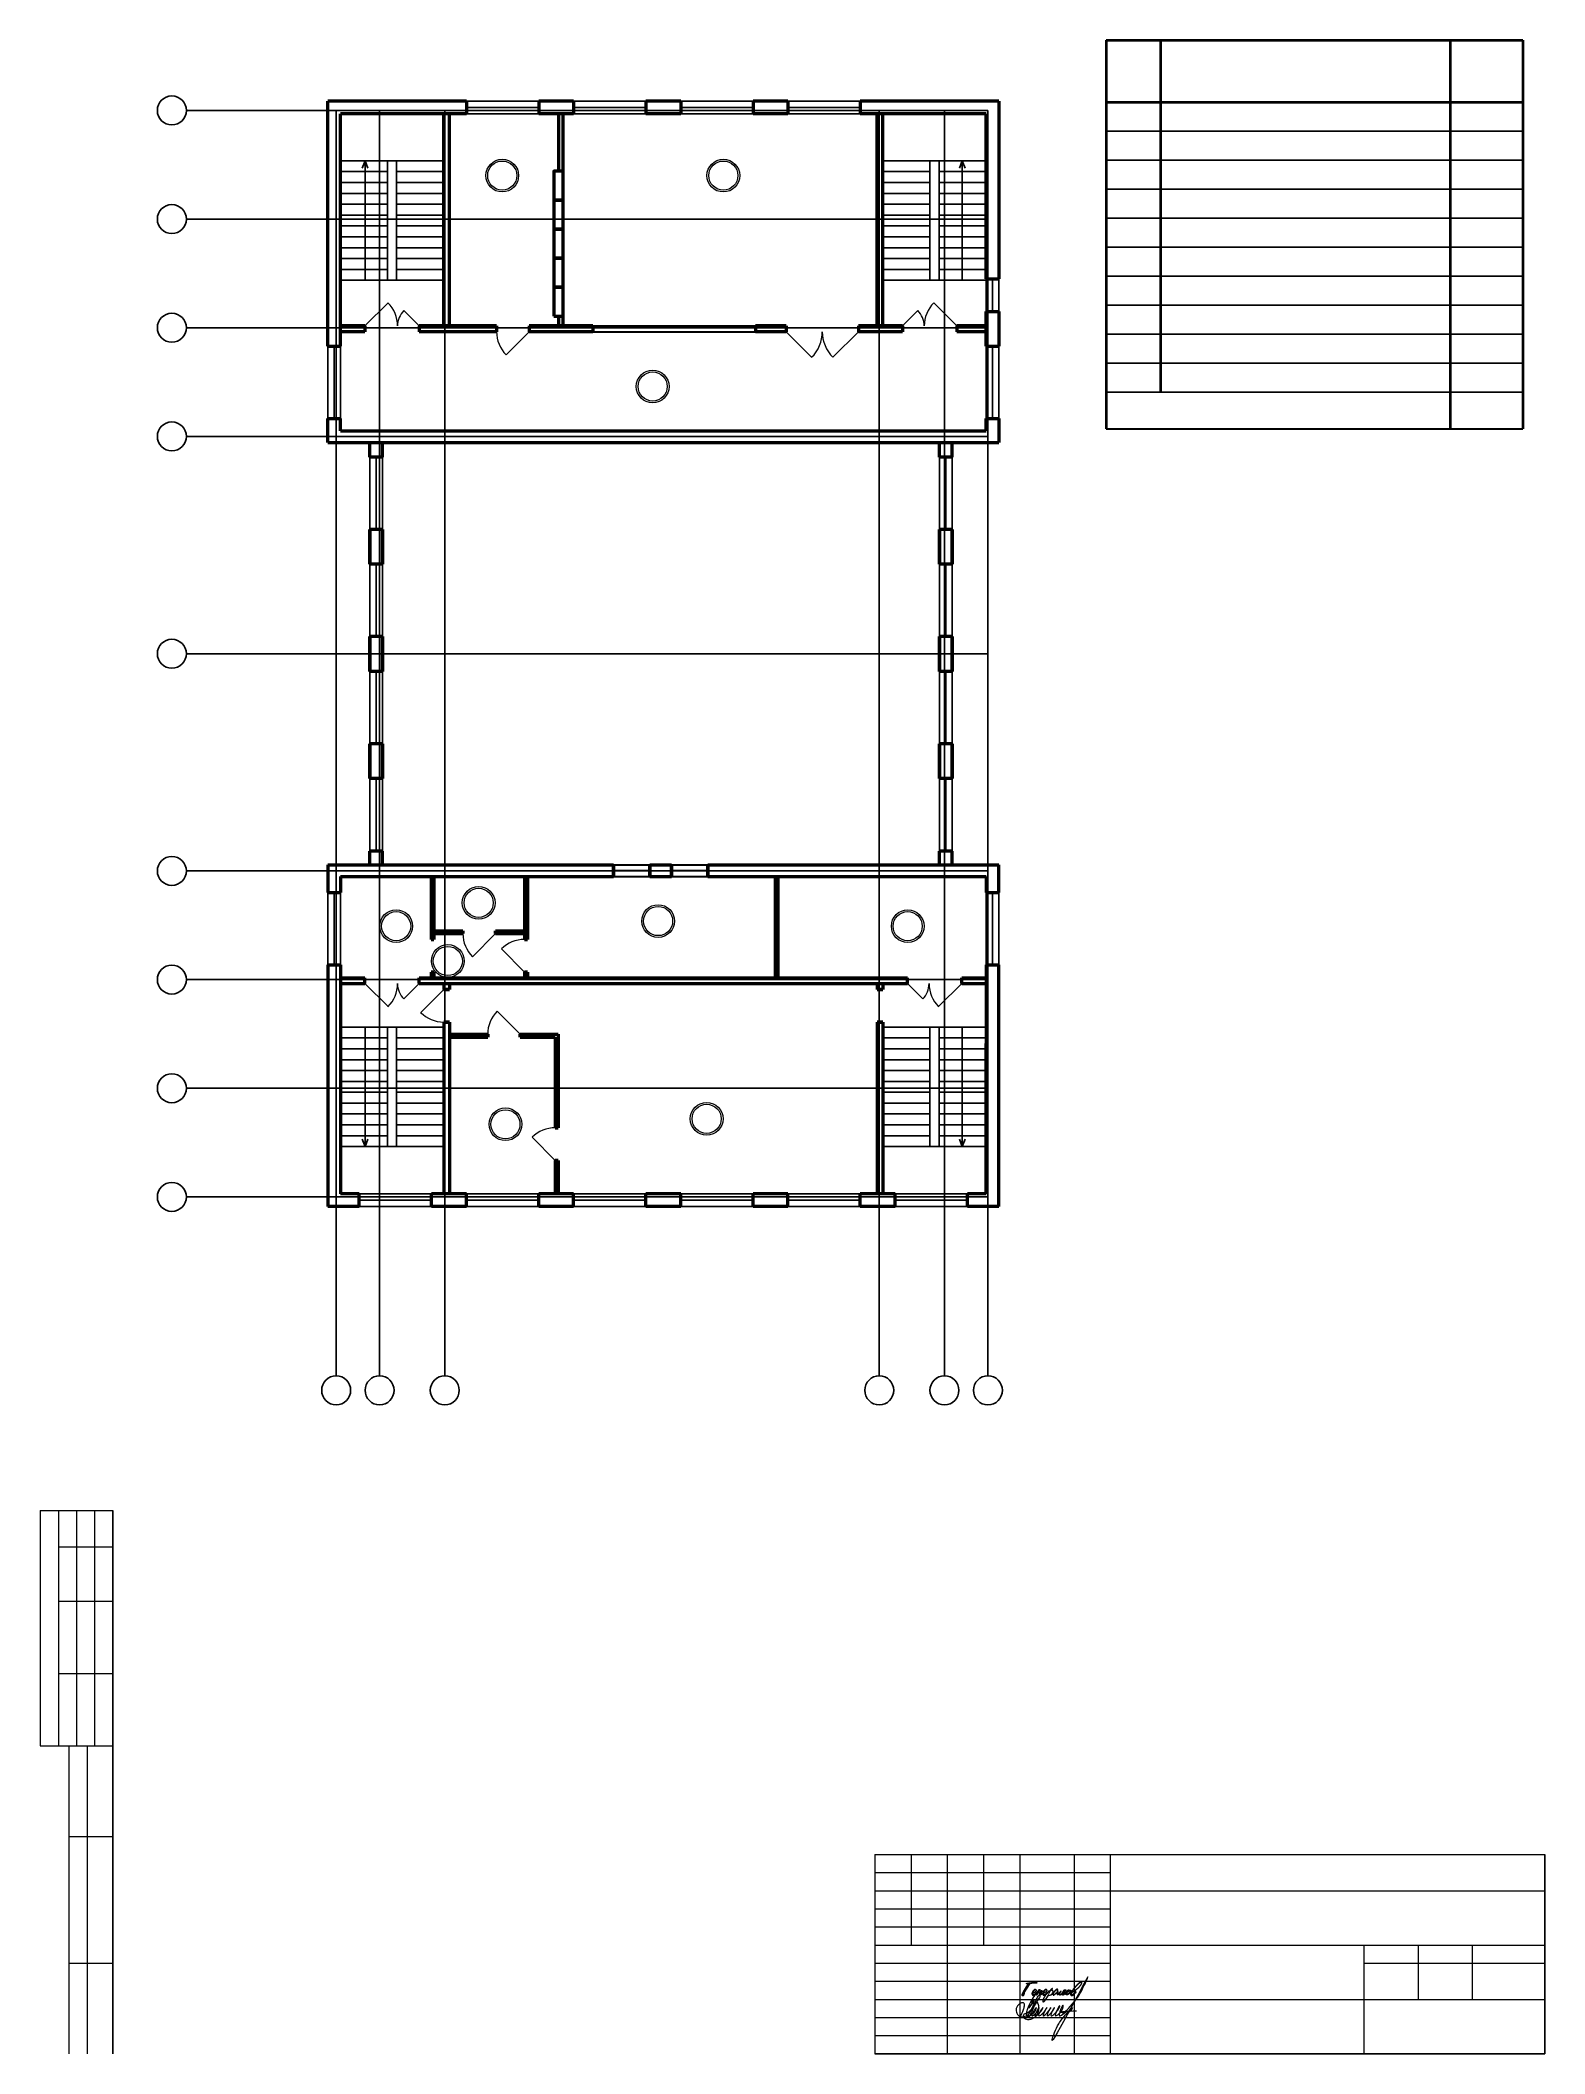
# Model space of a CAD drawing. Header units: metres. Extents: x 0.2 to 41.7, y 0.2 to 55.8.
import ezdxf

# ---------------------------------------------------------------- set-up
doc = ezdxf.new("R2010")
doc.units = ezdxf.units.M
doc.linetypes.add('ACAD_ISO04W100', pattern=[30, 24, -3, 0, -3])
for name, color, linetype, lineweight in [('Level 63', 7, 'Continuous', 0), ('Двери', 250, 'Continuous', 5), ('Стены', 7, 'Continuous', 50)]:
    doc.layers.add(name, color=color, linetype=linetype, lineweight=lineweight)
for name, color, linetype in [('Окна', 127, 'Continuous'), ('Оси', 30, 'Continuous'), ('Осн надпись', 7, 'Continuous'), ('размеры оси', 163, 'Continuous')]:
    doc.layers.add(name, color=color, linetype=linetype)

# ---------------------------------------------------------------- blocks, each defined once
blk = doc.blocks.new('*U119')
at = {"linetype": 'Continuous', "lineweight": 0}
h = blk.add_hatch(color=5, dxfattribs=at)
edge = h.paths.add_edge_path()
edge.add_spline(control_points=[(-528, 199), (-508, 201), (-488, 203), (-468, 205), (-447, 207), (-426, 209), (-406, 210), (-386, 212), (-367, 212)], knot_values=[0, 0, 0, 0.25, 0.25, 0.5, 0.5, 0.75, 0.75, 1, 1, 1], degree=2, periodic=0)
edge.add_line((-367, 212), (-362, 212))
edge.add_spline(control_points=[(-362, 212), (-358, 212), (-358, 213), (-358, 217), (-361, 219), (-364, 222), (-369, 223), (-374, 225), (-380, 225), (-385, 225), (-390, 225)], knot_values=[0, 0, 0, 0.2, 0.2, 0.4, 0.4, 0.6, 0.6, 0.8, 0.8, 1, 1, 1], degree=2, periodic=0)
edge.add_line((-390, 225), (-400, 225))
edge.add_spline(control_points=[(-400, 225), (-433, 225), (-466, 222), (-498, 219), (-530, 215)], knot_values=[0, 0, 0, 0.5, 0.5, 1, 1, 1], degree=2, periodic=0)
edge.add_line((-530, 215), (-539, 216))
edge.add_line((-539, 216), (-545, 213))
edge.add_spline(control_points=[(-545, 213), (-551, 212), (-558, 211), (-566, 210), (-573, 208), (-581, 207), (-588, 206), (-596, 204), (-602, 202), (-606, 201), (-606, 197), (-606, 192), (-604, 191), (-602, 189), (-598, 189), (-588, 189), (-578, 191), (-568, 193), (-559, 194)], knot_values=[0, 0, 0, 0.111111, 0.111111, 0.222222, 0.222222, 0.333333, 0.333333, 0.444444, 0.444444, 0.555556, 0.555556, 0.666667, 0.666667, 0.777778, 0.777778, 0.888889, 0.888889, 1, 1, 1], degree=2, periodic=0)
edge.add_spline(control_points=[(-559, 194), (-564, 187), (-575, 171), (-585, 154), (-598, 134), (-611, 114), (-624, 93), (-637, 71), (-648, 54), (-660, 34), (-671, 14), (-682, -6), (-690, -23), (-699, -41), (-703, -54), (-708, -67), (-707, -72), (-707, -75), (-705, -79), (-703, -83), (-700, -87), (-697, -91), (-694, -93), (-691, -96), (-688, -96), (-685, -95), (-680, -86), (-676, -77), (-671, -66), (-666, -54), (-662, -44), (-658, -34), (-657, -32)], knot_values=[0, 0, 0, 0.0625, 0.0625, 0.125, 0.125, 0.1875, 0.1875, 0.25, 0.25, 0.3125, 0.3125, 0.375, 0.375, 0.4375, 0.4375, 0.5, 0.5, 0.5625, 0.5625, 0.625, 0.625, 0.6875, 0.6875, 0.75, 0.75, 0.8125, 0.8125, 0.875, 0.875, 0.9375, 0.9375, 1, 1, 1], degree=2, periodic=0)
edge.add_spline(control_points=[(-657, -32), (-657, -29), (-660, -30)], knot_values=[0, 0, 0, 1, 1, 1], degree=2, periodic=0)
edge.add_spline(control_points=[(-660, -30), (-661, -31), (-664, -34), (-666, -37), (-669, -41), (-672, -45), (-675, -49), (-677, -52), (-678, -53)], knot_values=[0, 0, 0, 0.25, 0.25, 0.5, 0.5, 0.75, 0.75, 1, 1, 1], degree=2, periodic=0)
edge.add_line((-678, -53), (-679, -53))
edge.add_spline(control_points=[(-679, -53), (-679, -52), (-675, -43), (-670, -34), (-662, -19), (-653, -4), (-640, 16), (-628, 36), (-612, 61)], knot_values=[0, 0, 0, 0.25, 0.25, 0.5, 0.5, 0.75, 0.75, 1, 1, 1], degree=2, periodic=0)
edge.add_spline(control_points=[(-612, 61), (-598, 83), (-584, 105), (-570, 126), (-556, 149), (-549, 161), (-540, 173), (-532, 186), (-528, 199)], knot_values=[0, 0, 0, 0.25, 0.25, 0.5, 0.5, 0.75, 0.75, 1, 1, 1], degree=2, periodic=0)
h = blk.add_hatch(color=5, dxfattribs=at)
edge = h.paths.add_edge_path()
edge.add_line((-354, -17), (-356, -17))
edge.add_spline(control_points=[(-356, -17), (-361, -18), (-365, -18)], knot_values=[0, 0, 0, 1, 1, 1], degree=2, periodic=0)
edge.add_spline(control_points=[(-365, -18), (-371, -23), (-377, -29), (-385, -36), (-394, -42), (-402, -48), (-411, -53), (-419, -58), (-427, -61), (-434, -64), (-441, -64), (-447, -64), (-451, -59), (-455, -55), (-455, -47), (-455, -40), (-452, -31), (-449, -23), (-445, -15)], knot_values=[0, 0, 0, 0.047522, 0.047522, 0.166582, 0.166582, 0.285641, 0.285641, 0.404701, 0.404701, 0.523761, 0.523761, 0.642821, 0.642821, 0.76188, 0.76188, 0.88094, 0.88094, 1, 1, 1], degree=2, periodic=0)
edge.add_spline(control_points=[(-445, -15), (-436, -12), (-422, -7), (-409, -1), (-397, 6), (-385, 13), (-376, 21), (-367, 29), (-367, 36), (-367, 42), (-372, 45), (-378, 48), (-381, 50), (-385, 53), (-389, 56), (-392, 60), (-398, 60), (-406, 60), (-419, 51), (-432, 42), (-444, 28), (-457, 13), (-466, -5), (-475, -23), (-475, -42), (-475, -58), (-466, -67), (-457, -75), (-443, -75), (-434, -75), (-425, -72), (-416, -68), (-406, -63), (-397, -57), (-387, -49), (-378, -42), (-368, -34), (-364, -30), (-361, -27)], knot_values=[0, 0, 0, 0.054871, 0.054871, 0.109741, 0.109741, 0.164612, 0.164612, 0.219482, 0.219482, 0.274353, 0.274353, 0.329223, 0.329223, 0.384094, 0.384094, 0.438964, 0.438964, 0.493835, 0.493835, 0.548705, 0.548705, 0.603576, 0.603576, 0.658446, 0.658446, 0.713317, 0.713317, 0.768187, 0.768187, 0.823058, 0.823058, 0.877928, 0.877928, 0.932799, 0.932799, 0.987669, 0.987669, 1, 1, 1], degree=2, periodic=0)
edge.add_spline(control_points=[(-361, -27), (-357, -22), (-354, -17)], knot_values=[0, 0, 0, 1, 1, 1], degree=2, periodic=0)
edge = h.paths.add_edge_path(flags=16)
edge.add_spline(control_points=[(-434, 3), (-429, 11), (-423, 18), (-417, 24), (-412, 29), (-406, 34), (-401, 37), (-395, 40), (-392, 40), (-386, 40), (-384, 38), (-382, 36), (-382, 34)], knot_values=[0, 0, 0, 0.166667, 0.166667, 0.333333, 0.333333, 0.5, 0.5, 0.666667, 0.666667, 0.833333, 0.833333, 1, 1, 1], degree=2, periodic=0)
edge.add_spline(control_points=[(-382, 34), (-382, 32), (-387, 27), (-393, 23), (-400, 18), (-408, 13), (-417, 9), (-427, 5), (-434, 3)], knot_values=[0, 0, 0, 0.25, 0.25, 0.5, 0.5, 0.75, 0.75, 1, 1, 1], degree=2, periodic=0)
h = blk.add_hatch(color=5, dxfattribs=at)
edge = h.paths.add_edge_path()
edge.add_spline(control_points=[(-221, -28), (-224, -31), (-230, -35), (-237, -40), (-245, -46), (-253, -51), (-260, -55), (-268, -58), (-273, -58), (-276, -58), (-277, -57), (-278, -55), (-278, -53)], knot_values=[0, 0, 0, 0.154355, 0.154355, 0.323484, 0.323484, 0.492613, 0.492613, 0.661742, 0.661742, 0.830871, 0.830871, 1, 1, 1], degree=2, periodic=0)
edge.add_spline(control_points=[(-278, -53), (-279, -48), (-275, -40), (-270, -32), (-265, -24), (-263, -21), (-259, -15), (-255, -9), (-251, -4), (-247, 1), (-243, 6), (-240, 10), (-239, 11)], knot_values=[0, 0, 0, 0.166667, 0.166667, 0.333333, 0.333333, 0.5, 0.5, 0.666667, 0.666667, 0.833333, 0.833333, 1, 1, 1], degree=2, periodic=0)
edge.add_spline(control_points=[(-239, 11), (-237, 14), (-237, 20), (-237, 27), (-237, 30), (-237, 33), (-241, 35), (-245, 38), (-249, 38), (-253, 38), (-256, 36), (-259, 34), (-262, 31), (-264, 28), (-265, 25), (-266, 22), (-266, 20)], knot_values=[0, 0, 0, 0.125, 0.125, 0.25, 0.25, 0.375, 0.375, 0.5, 0.5, 0.625, 0.625, 0.75, 0.75, 0.875, 0.875, 1, 1, 1], degree=2, periodic=0)
edge.add_spline(control_points=[(-266, 20), (-266, 15), (-269, 11), (-270, 10), (-274, 2), (-277, -2), (-279, -6)], knot_values=[0, 0, 0, 0.333333, 0.333333, 0.666667, 0.666667, 1, 1, 1], degree=2, periodic=0)
edge.add_spline(control_points=[(-279, -6), (-283, -5), (-289, -4), (-296, -3), (-303, -3), (-311, -3), (-318, -3)], knot_values=[0, 0, 0, 0.333333, 0.333333, 0.666667, 0.666667, 1, 1, 1], degree=2, periodic=0)
edge.add_line((-318, -3), (-323, -3))
edge.add_line((-323, -3), (-306, 24))
edge.add_spline(control_points=[(-306, 24), (-298, 37), (-293, 46), (-288, 54), (-288, 55)], knot_values=[0, 0, 0, 0.5, 0.5, 1, 1, 1], degree=2, periodic=0)
edge.add_spline(control_points=[(-288, 55), (-288, 57), (-291, 60), (-294, 63), (-297, 63), (-299, 63), (-306, 54), (-313, 45), (-322, 31), (-325, 27), (-328, 22)], knot_values=[0, 0, 0, 0.23155, 0.23155, 0.4631, 0.4631, 0.69465, 0.69465, 0.9262, 0.9262, 1, 1, 1], degree=2, periodic=0)
edge.add_line((-328, 22), (-328, 22))
edge.add_spline(control_points=[(-328, 22), (-324, 22), (-323, 19), (-322, 15), (-324, 12)], knot_values=[0, 0, 0, 0.5, 0.5, 1, 1, 1], degree=2, periodic=0)
edge.add_spline(control_points=[(-324, 12), (-329, 6), (-340, -6), (-348, -15), (-361, -27)], knot_values=[0, 0, 0, 0.563292, 0.563292, 1, 1, 1], degree=2, periodic=0)
edge.add_spline(control_points=[(-361, -27), (-361, -28), (-362, -29), (-371, -42), (-376, -52), (-382, -62), (-382, -64), (-382, -65), (-379, -67), (-377, -69), (-374, -71), (-372, -73), (-369, -74), (-367, -75), (-366, -75)], knot_values=[0, 0, 0, 0.024641, 0.024641, 0.187201, 0.187201, 0.349761, 0.349761, 0.512321, 0.512321, 0.67488, 0.67488, 0.83744, 0.83744, 1, 1, 1], degree=2, periodic=0)
edge.add_spline(control_points=[(-366, -75), (-364, -71), (-357, -60), (-350, -48), (-342, -34), (-336, -24), (-329, -13)], knot_values=[0, 0, 0, 0.333333, 0.333333, 0.666667, 0.666667, 1, 1, 1], degree=2, periodic=0)
edge.add_spline(control_points=[(-329, -13), (-326, -13), (-322, -13), (-314, -12), (-305, -12), (-296, -12), (-288, -13), (-286, -13), (-283, -14)], knot_values=[0, 0, 0, 0.25, 0.25, 0.5, 0.5, 0.75, 0.75, 1, 1, 1], degree=2, periodic=0)
edge.add_line((-283, -14), (-284, -15))
edge.add_spline(control_points=[(-284, -15), (-289, -25), (-292, -36), (-296, -47), (-295, -55), (-294, -64), (-289, -67), (-284, -70), (-278, -70), (-269, -70), (-260, -65), (-251, -60), (-245, -56), (-241, -54), (-237, -50), (-233, -47), (-228, -43), (-225, -40), (-223, -38)], knot_values=[0, 0, 0, 0.113755, 0.113755, 0.227509, 0.227509, 0.341264, 0.341264, 0.455018, 0.455018, 0.568773, 0.568773, 0.682527, 0.682527, 0.796282, 0.796282, 0.910037, 0.910037, 1, 1, 1], degree=2, periodic=0)
edge.add_spline(control_points=[(-223, -38), (-222, -33), (-221, -28)], knot_values=[0, 0, 0, 1, 1, 1], degree=2, periodic=0)
h = blk.add_hatch(color=5, dxfattribs=at)
edge = h.paths.add_edge_path()
edge.add_spline(control_points=[(-328, 22), (-330, 19), (-333, 15)], knot_values=[0, 0, 0, 1, 1, 1], degree=2, periodic=0)
edge.add_spline(control_points=[(-333, 15), (-338, 9), (-342, 2), (-344, -1), (-347, -5)], knot_values=[0, 0, 0, 0.299722, 0.299722, 1, 1, 1], degree=2, periodic=0)
edge.add_spline(control_points=[(-347, -5), (-350, -5), (-353, -6)], knot_values=[0, 0, 0, 1, 1, 1], degree=2, periodic=0)
edge.add_spline(control_points=[(-353, -6), (-359, -12), (-365, -18)], knot_values=[0, 0, 0, 1, 1, 1], degree=2, periodic=0)
edge.add_spline(control_points=[(-365, -18), (-361, -18), (-356, -17)], knot_values=[0, 0, 0, 1, 1, 1], degree=2, periodic=0)
edge.add_line((-356, -17), (-354, -17))
edge.add_spline(control_points=[(-354, -17), (-357, -22), (-361, -27)], knot_values=[0, 0, 0, 1, 1, 1], degree=2, periodic=0)
edge.add_spline(control_points=[(-361, -27), (-348, -15), (-340, -6)], knot_values=[0, 0, 0, 1, 1, 1], degree=2, periodic=0)
edge.add_line((-340, -6), (-340, -6))
edge.add_spline(control_points=[(-340, -6), (-329, 6), (-324, 12)], knot_values=[0, 0, 0, 1, 1, 1], degree=2, periodic=0)
edge.add_spline(control_points=[(-324, 12), (-322, 15), (-323, 19), (-324, 22), (-328, 22)], knot_values=[0, 0, 0, 0.5, 0.5, 1, 1, 1], degree=2, periodic=0)
h = blk.add_hatch(color=5, dxfattribs=at)
edge = h.paths.add_edge_path()
edge.add_spline(control_points=[(-333, 15), (-339, 8), (-348, -1), (-350, -3), (-353, -6)], knot_values=[0, 0, 0, 0.787625, 0.787625, 1, 1, 1], degree=2, periodic=0)
edge.add_spline(control_points=[(-353, -6), (-350, -5), (-347, -5)], knot_values=[0, 0, 0, 1, 1, 1], degree=2, periodic=0)
edge.add_spline(control_points=[(-347, -5), (-344, -1), (-342, 2)], knot_values=[0, 0, 0, 1, 1, 1], degree=2, periodic=0)
edge.add_line((-342, 2), (-342, 2))
edge.add_spline(control_points=[(-342, 2), (-338, 9), (-333, 15)], knot_values=[0, 0, 0, 1, 1, 1], degree=2, periodic=0)
h = blk.add_hatch(color=5, dxfattribs=at)
edge = h.paths.add_edge_path()
edge.add_spline(control_points=[(-71, 13), (-70, 16), (-70, 19), (-71, 22), (-75, 22)], knot_values=[0, 0, 0, 0.480917, 0.480917, 1, 1, 1], degree=2, periodic=0)
edge.add_spline(control_points=[(-75, 22), (-82, 13), (-95, -1), (-108, -15), (-124, -29), (-132, -36), (-141, -42), (-149, -48), (-158, -53), (-166, -58), (-174, -61), (-182, -64), (-188, -64), (-194, -64), (-198, -59), (-202, -55), (-202, -47), (-202, -40), (-199, -31), (-196, -23), (-192, -15)], knot_values=[0, 0, 0, 0.1, 0.1, 0.2, 0.2, 0.3, 0.3, 0.4, 0.4, 0.5, 0.5, 0.6, 0.6, 0.7, 0.7, 0.8, 0.8, 0.9, 0.9, 1, 1, 1], degree=2, periodic=0)
edge.add_spline(control_points=[(-192, -15), (-183, -12), (-169, -7), (-156, -1), (-144, 6), (-132, 13), (-123, 21), (-114, 29), (-114, 36), (-114, 42), (-120, 45), (-125, 48), (-128, 50), (-132, 53), (-136, 56), (-139, 60), (-145, 60), (-153, 60), (-166, 51), (-179, 42), (-192, 28), (-204, 13), (-213, -5), (-219, -16), (-221, -27)], knot_values=[0, 0, 0, 0.086156, 0.086156, 0.172312, 0.172312, 0.258468, 0.258468, 0.344624, 0.344624, 0.430779, 0.430779, 0.516935, 0.516935, 0.603091, 0.603091, 0.689247, 0.689247, 0.775403, 0.775403, 0.861559, 0.861559, 0.947715, 0.947715, 1, 1, 1], degree=2, periodic=0)
edge.add_line((-221, -27), (-221, -27))
edge.add_spline(control_points=[(-221, -27), (-218, -27), (-217, -32)], knot_values=[0, 0, 0, 1, 1, 1], degree=2, periodic=0)
edge.add_line((-217, -32), (-221, -36))
edge.add_spline(control_points=[(-221, -36), (-222, -37), (-223, -38)], knot_values=[0, 0, 0, 1, 1, 1], degree=2, periodic=0)
edge.add_spline(control_points=[(-223, -38), (-223, -40), (-223, -42), (-223, -58), (-213, -67), (-204, -75), (-190, -75), (-182, -75), (-172, -72), (-163, -68), (-153, -63), (-144, -57), (-134, -49), (-129, -45), (-123, -40)], knot_values=[0, 0, 0, 0.018213, 0.018213, 0.193372, 0.193372, 0.368531, 0.368531, 0.54369, 0.54369, 0.718849, 0.718849, 0.894009, 0.894009, 1, 1, 1], degree=2, periodic=0)
edge.add_spline(control_points=[(-123, -40), (-120, -36), (-117, -32), (-97, -9), (-77, 8), (-74, 10), (-71, 13)], knot_values=[0, 0, 0, 0.126896, 0.126896, 0.89826, 0.89826, 1, 1, 1], degree=2, periodic=0)
edge = h.paths.add_edge_path(flags=16)
edge.add_spline(control_points=[(-181, 3), (-176, 11), (-170, 18), (-165, 24), (-159, 29), (-153, 34), (-148, 37), (-143, 40), (-139, 40), (-133, 40), (-131, 38), (-129, 36), (-129, 34)], knot_values=[0, 0, 0, 0.166667, 0.166667, 0.333333, 0.333333, 0.5, 0.5, 0.666667, 0.666667, 0.833333, 0.833333, 1, 1, 1], degree=2, periodic=0)
edge.add_spline(control_points=[(-129, 34), (-129, 32), (-134, 27), (-140, 23), (-148, 18), (-155, 13), (-165, 9), (-174, 5), (-181, 3)], knot_values=[0, 0, 0, 0.25, 0.25, 0.5, 0.5, 0.75, 0.75, 1, 1, 1], degree=2, periodic=0)
h = blk.add_hatch(color=5, dxfattribs=at)
edge = h.paths.add_edge_path()
edge.add_line((-187, -200), (-169, -200))
edge.add_spline(control_points=[(-169, -200), (-165, -194), (-159, -186), (-143, -163), (-125, -136), (-107, -108), (-91, -84)], knot_values=[0, 0, 0, 0.141373, 0.141373, 0.570687, 0.570687, 1, 1, 1], degree=2, periodic=0)
edge.add_spline(control_points=[(-91, -84), (-86, -85), (-80, -85)], knot_values=[0, 0, 0, 1, 1, 1], degree=2, periodic=0)
edge.add_line((-80, -85), (-69, -85))
edge.add_spline(control_points=[(-69, -85), (-57, -85), (-43, -80), (-28, -75), (-16, -69), (-4, -63), (5, -57), (14, -51), (16, -50)], knot_values=[0, 0, 0, 0.25, 0.25, 0.5, 0.5, 0.75, 0.75, 1, 1, 1], degree=2, periodic=0)
edge.add_spline(control_points=[(16, -50), (19, -47), (19, -45), (19, -42), (17, -42), (16, -42), (14, -44)], knot_values=[0, 0, 0, 0.333333, 0.333333, 0.666667, 0.666667, 1, 1, 1], degree=2, periodic=0)
edge.add_spline(control_points=[(14, -44), (12, -45), (9, -46), (5, -48), (1, -49), (-3, -51), (-7, -52), (-10, -54), (-12, -55)], knot_values=[0, 0, 0, 0.25, 0.25, 0.5, 0.5, 0.75, 0.75, 1, 1, 1], degree=2, periodic=0)
edge.add_line((-12, -55), (-13, -52))
edge.add_spline(control_points=[(-13, -52), (-11, -51), (-5, -45), (1, -38), (6, -29), (12, -20), (17, -10), (21, 0), (21, 8)], knot_values=[0, 0, 0, 0.25, 0.25, 0.5, 0.5, 0.75, 0.75, 1, 1, 1], degree=2, periodic=0)
edge.add_spline(control_points=[(21, 8), (21, 40), (-12, 40), (-13, 40), (-13, 39), (-14, 39), (-14, 39)], knot_values=[0, 0, 0, 0.333333, 0.333333, 0.666667, 0.666667, 1, 1, 1], degree=2, periodic=0)
edge.add_spline(control_points=[(-14, 39), (-4, 57), (2, 68), (8, 79), (8, 82), (8, 84), (5, 84), (1, 84), (-2, 81), (-6, 77), (-9, 73), (-11, 71), (-19, 60), (-26, 49), (-37, 34)], knot_values=[0, 0, 0, 0.142857, 0.142857, 0.285714, 0.285714, 0.428571, 0.428571, 0.571429, 0.571429, 0.714286, 0.714286, 0.857143, 0.857143, 1, 1, 1], degree=2, periodic=0)
edge.add_spline(control_points=[(-37, 34), (-54, 27), (-71, 13)], knot_values=[0, 0, 0, 1, 1, 1], degree=2, periodic=0)
edge.add_line((-71, 13), (-71, 12))
edge.add_spline(control_points=[(-71, 12), (-76, 6), (-87, -6), (-98, -18), (-116, -34), (-119, -37), (-123, -40)], knot_values=[0, 0, 0, 0.417557, 0.417557, 0.835113, 0.835113, 1, 1, 1], degree=2, periodic=0)
edge.add_spline(control_points=[(-123, -40), (-139, -59), (-154, -81), (-171, -108), (-184, -133), (-198, -158), (-205, -180), (-209, -191), (-211, -200)], knot_values=[0, 0, 0, 0.251666, 0.251666, 0.552886, 0.552886, 0.854105, 0.854105, 1, 1, 1], degree=2, periodic=0)
edge.add_line((-211, -200), (-202, -200))
edge.add_spline(control_points=[(-202, -200), (-200, -193), (-196, -182), (-190, -164), (-178, -142), (-166, -119), (-150, -95), (-135, -70), (-117, -48), (-100, -26), (-81, -7), (-63, 11), (-46, 21)], knot_values=[0, 0, 0, 0.100007, 0.100007, 0.280006, 0.280006, 0.460004, 0.460004, 0.640003, 0.640003, 0.820001, 0.820001, 1, 1, 1], degree=2, periodic=0)
edge.add_spline(control_points=[(-46, 21), (-59, 1), (-75, -23), (-90, -47), (-105, -70), (-115, -86), (-126, -104), (-137, -121), (-147, -138), (-158, -154), (-167, -169), (-177, -184), (-184, -195), (-186, -198), (-187, -200)], knot_values=[0, 0, 0, 0.160543, 0.160543, 0.321085, 0.321085, 0.481628, 0.481628, 0.642171, 0.642171, 0.802713, 0.802713, 0.963256, 0.963256, 1, 1, 1], degree=2, periodic=0)
edge = h.paths.add_edge_path(flags=16)
edge.add_spline(control_points=[(-83, -72), (-82, -70), (-81, -68), (-80, -67), (-79, -65), (-63, -40), (-47, -15), (-32, 10), (-19, 31)], knot_values=[0, 0, 0, 0.25, 0.25, 0.5, 0.5, 0.75, 0.75, 1, 1, 1], degree=2, periodic=0)
edge.add_spline(control_points=[(-19, 31), (-18, 31), (-14, 31), (-6, 31), (0, 26), (6, 21), (6, 11)], knot_values=[0, 0, 0, 0.333333, 0.333333, 0.666667, 0.666667, 1, 1, 1], degree=2, periodic=0)
edge.add_spline(control_points=[(6, 11), (6, -2), (0, -14), (-5, -26), (-13, -36), (-20, -45), (-27, -52), (-35, -58), (-39, -60), (-41, -62), (-47, -64), (-53, -65), (-59, -67), (-65, -69), (-72, -70), (-78, -71), (-83, -72)], knot_values=[0, 0, 0, 0.125, 0.125, 0.25, 0.25, 0.375, 0.375, 0.5, 0.5, 0.625, 0.625, 0.75, 0.75, 0.875, 0.875, 1, 1, 1], degree=2, periodic=0)
h = blk.add_hatch(color=5, dxfattribs=at)
edge = h.paths.add_edge_path()
edge.add_spline(control_points=[(210, 20), (209, 18), (205, 14), (202, 10), (196, 5), (191, -1), (185, -7), (179, -13), (173, -19), (162, -29), (152, -37), (142, -45), (138, -45), (135, -45), (134, -43), (133, -40), (133, -37), (133, -33), (134, -28), (136, -23), (138, -18), (140, -12), (141, -7), (143, -2), (143, 1), (143, 7), (140, 9), (137, 12), (132, 12), (130, 12), (126, 10)], knot_values=[0, 0, 0, 0.066667, 0.066667, 0.133333, 0.133333, 0.2, 0.2, 0.266667, 0.266667, 0.333333, 0.333333, 0.4, 0.4, 0.466667, 0.466667, 0.533333, 0.533333, 0.6, 0.6, 0.666667, 0.666667, 0.733333, 0.733333, 0.8, 0.8, 0.866667, 0.866667, 0.933333, 0.933333, 1, 1, 1], degree=2, periodic=0)
edge.add_spline(control_points=[(126, 10), (129, 14), (132, 19), (134, 24), (136, 29), (139, 34), (140, 38), (141, 42), (141, 45), (141, 54), (136, 58), (131, 63), (123, 63), (113, 63), (102, 56), (91, 50), (80, 39), (69, 28), (59, 15), (49, 2), (41, -12), (33, -26), (28, -39), (24, -52), (24, -62), (24, -68), (26, -73), (29, -78), (33, -78), (36, -78), (42, -74), (48, -69), (55, -64), (62, -58), (69, -51), (77, -45), (82, -40), (87, -35), (93, -30), (99, -24), (105, -20), (110, -15), (114, -12), (118, -9), (118, -9), (119, -9), (119, -10), (120, -11), (120, -12)], knot_values=[0, 0, 0, 0.041667, 0.041667, 0.083333, 0.083333, 0.125, 0.125, 0.166667, 0.166667, 0.208333, 0.208333, 0.25, 0.25, 0.291667, 0.291667, 0.333333, 0.333333, 0.375, 0.375, 0.416667, 0.416667, 0.458333, 0.458333, 0.5, 0.5, 0.541667, 0.541667, 0.583333, 0.583333, 0.625, 0.625, 0.666667, 0.666667, 0.708333, 0.708333, 0.75, 0.75, 0.791667, 0.791667, 0.833333, 0.833333, 0.875, 0.875, 0.916667, 0.916667, 0.958333, 0.958333, 1, 1, 1], degree=2, periodic=0)
edge.add_spline(control_points=[(120, -12), (119, -13), (117, -21), (116, -28), (116, -34), (116, -44), (119, -51), (122, -58), (130, -58), (134, -58), (141, -55), (147, -52), (153, -47), (159, -42), (165, -37), (171, -32), (175, -28), (179, -24), (185, -18), (191, -12), (197, -6), (203, 0), (207, 5), (211, 10), (212, 11)], knot_values=[0, 0, 0, 0.083333, 0.083333, 0.166667, 0.166667, 0.25, 0.25, 0.333333, 0.333333, 0.416667, 0.416667, 0.5, 0.5, 0.583333, 0.583333, 0.666667, 0.666667, 0.75, 0.75, 0.833333, 0.833333, 0.916667, 0.916667, 1, 1, 1], degree=2, periodic=0)
edge.add_spline(control_points=[(212, 11), (214, 16), (213, 18), (211, 20), (210, 20)], knot_values=[0, 0, 0, 0.5, 0.5, 1, 1, 1], degree=2, periodic=0)
edge = h.paths.add_edge_path(flags=16)
edge.add_spline(control_points=[(114, 11), (112, 9), (110, 8), (109, 6), (109, 5), (109, 5), (111, 3), (113, 2), (116, 1)], knot_values=[0, 0, 0, 0.25, 0.25, 0.5, 0.5, 0.75, 0.75, 1, 1, 1], degree=2, periodic=0)
edge.add_spline(control_points=[(116, 1), (110, -4), (103, -10), (96, -17), (89, -23), (82, -29), (74, -36), (65, -44), (58, -50), (50, -56), (44, -60), (38, -64), (37, -64), (36, -64), (36, -60), (36, -54), (42, -42), (49, -30), (60, -15), (69, -3), (79, 8), (90, 20), (100, 29), (110, 38), (118, 43), (126, 49), (130, 49), (133, 49), (133, 45)], knot_values=[0, 0, 0, 0.071429, 0.071429, 0.142857, 0.142857, 0.214286, 0.214286, 0.285714, 0.285714, 0.357143, 0.357143, 0.428571, 0.428571, 0.5, 0.5, 0.571429, 0.571429, 0.642857, 0.642857, 0.714286, 0.714286, 0.785714, 0.785714, 0.857143, 0.857143, 0.928571, 0.928571, 1, 1, 1], degree=2, periodic=0)
edge.add_spline(control_points=[(133, 45), (133, 44), (130, 38), (128, 33), (124, 27), (121, 22), (118, 17), (114, 12), (114, 11)], knot_values=[0, 0, 0, 0.25, 0.25, 0.5, 0.5, 0.75, 0.75, 1, 1, 1], degree=2, periodic=0)
h = blk.add_hatch(color=5, dxfattribs=at)
edge = h.paths.add_edge_path()
edge.add_line((190, -45), (190, -43))
edge.add_spline(control_points=[(190, -43), (188, -39), (185, -38), (183, -37), (180, -37), (172, -38), (168, -44), (164, -50), (165, -57), (165, -63), (170, -69), (175, -74), (185, -74), (197, -74), (208, -67), (218, -61), (227, -52), (236, -43), (244, -33), (251, -22), (258, -12), (265, -2), (270, 6), (275, 14), (279, 18)], knot_values=[0, 0, 0, 0.083333, 0.083333, 0.166667, 0.166667, 0.25, 0.25, 0.333333, 0.333333, 0.416667, 0.416667, 0.5, 0.5, 0.583333, 0.583333, 0.666667, 0.666667, 0.75, 0.75, 0.833333, 0.833333, 0.916667, 0.916667, 1, 1, 1], degree=2, periodic=0)
edge.add_spline(control_points=[(279, 18), (278, 16), (273, 8), (268, -1), (262, -13), (257, -24), (253, -37), (249, -50), (250, -61)], knot_values=[0, 0, 0, 0.25, 0.25, 0.5, 0.5, 0.75, 0.75, 1, 1, 1], degree=2, periodic=0)
edge.add_spline(control_points=[(250, -61), (249, -71), (253, -73), (257, -76), (264, -74), (272, -72), (281, -65), (290, -59), (298, -51), (306, -43), (314, -35), (321, -27), (327, -21)], knot_values=[0, 0, 0, 0.166667, 0.166667, 0.333333, 0.333333, 0.5, 0.5, 0.666667, 0.666667, 0.833333, 0.833333, 1, 1, 1], degree=2, periodic=0)
edge.add_spline(control_points=[(327, -21), (328, -17), (326, -17), (325, -16), (323, -16)], knot_values=[0, 0, 0, 0.5, 0.5, 1, 1, 1], degree=2, periodic=0)
edge.add_spline(control_points=[(323, -16), (321, -19), (314, -26), (307, -33), (299, -40), (291, -47), (283, -53), (276, -59), (271, -60)], knot_values=[0, 0, 0, 0.25, 0.25, 0.5, 0.5, 0.75, 0.75, 1, 1, 1], degree=2, periodic=0)
edge.add_spline(control_points=[(271, -60), (266, -59), (267, -55)], knot_values=[0, 0, 0, 1, 1, 1], degree=2, periodic=0)
edge.add_spline(control_points=[(267, -55), (268, -41), (276, -26), (284, -12), (294, 1), (304, 14), (312, 25), (321, 36), (323, 44), (325, 50), (323, 52), (321, 53), (317, 54), (312, 54), (307, 54), (303, 55), (299, 53), (294, 51), (289, 46), (284, 41), (277, 31)], knot_values=[0, 0, 0, 0.1, 0.1, 0.2, 0.2, 0.3, 0.3, 0.4, 0.4, 0.5, 0.5, 0.6, 0.6, 0.7, 0.7, 0.8, 0.8, 0.9, 0.9, 1, 1, 1], degree=2, periodic=0)
edge.add_spline(control_points=[(277, 31), (268, 16), (258, -1), (247, -17), (237, -31), (227, -45), (218, -53), (208, -62), (198, -62), (193, -62), (190, -59), (188, -56), (190, -45)], knot_values=[0, 0, 0, 0.166667, 0.166667, 0.333333, 0.333333, 0.5, 0.5, 0.666667, 0.666667, 0.833333, 0.833333, 1, 1, 1], degree=2, periodic=0)
h = blk.add_hatch(color=5, dxfattribs=at)
edge = h.paths.add_edge_path()
edge.add_line((448, 19), (448, 21))
edge.add_spline(control_points=[(448, 21), (448, 34), (442, 40), (436, 46), (429, 46), (424, 46), (417, 44), (411, 42), (408, 42), (407, 42), (406, 44), (405, 45), (404, 47), (403, 49), (401, 50), (400, 52), (398, 52), (393, 52), (385, 47), (377, 42), (369, 34), (361, 26), (353, 16), (344, 6), (338, -4), (331, -14), (327, -24), (323, -34), (323, -42), (323, -55), (332, -62), (340, -68), (353, -68), (365, -68), (378, -61), (391, -53), (404, -43), (416, -32), (426, -19), (436, -7), (442, 3)], knot_values=[0, 0, 0, 0.05, 0.05, 0.1, 0.1, 0.15, 0.15, 0.2, 0.2, 0.25, 0.25, 0.3, 0.3, 0.35, 0.35, 0.4, 0.4, 0.45, 0.45, 0.5, 0.5, 0.55, 0.55, 0.6, 0.6, 0.65, 0.65, 0.7, 0.7, 0.75, 0.75, 0.8, 0.8, 0.85, 0.85, 0.9, 0.9, 0.95, 0.95, 1, 1, 1], degree=2, periodic=0)
edge.add_spline(control_points=[(442, 3), (444, 4), (447, 4), (449, 5), (450, 5), (455, 5), (452, 9)], knot_values=[0, 0, 0, 0.333333, 0.333333, 0.666667, 0.666667, 1, 1, 1], degree=2, periodic=0)
edge.add_spline(control_points=[(452, 9), (451, 9), (450, 12), (449, 15), (448, 19)], knot_values=[0, 0, 0, 0.5, 0.5, 1, 1, 1], degree=2, periodic=0)
edge = h.paths.add_edge_path(flags=16)
edge.add_spline(control_points=[(430, 9), (430, 5), (426, -1), (422, -7), (415, -14), (408, -22), (399, -30), (391, -38), (382, -44), (374, -51), (366, -55), (358, -59), (353, -59), (341, -59), (341, -48), (341, -42), (346, -33), (350, -24), (357, -15), (364, -6), (373, 3), (382, 12), (392, 19), (402, 26), (412, 31), (422, 35), (430, 35), (434, 35), (434, 33)], knot_values=[0, 0, 0, 0.071429, 0.071429, 0.142857, 0.142857, 0.214286, 0.214286, 0.285714, 0.285714, 0.357143, 0.357143, 0.428571, 0.428571, 0.5, 0.5, 0.571429, 0.571429, 0.642857, 0.642857, 0.714286, 0.714286, 0.785714, 0.785714, 0.857143, 0.857143, 0.928571, 0.928571, 1, 1, 1], degree=2, periodic=0)
edge.add_spline(control_points=[(434, 33), (434, 33), (430, 29), (426, 25), (426, 18), (426, 13), (428, 11), (429, 9), (430, 9)], knot_values=[0, 0, 0, 0.25, 0.25, 0.5, 0.5, 0.75, 0.75, 1, 1, 1], degree=2, periodic=0)
h = blk.add_hatch(color=5, dxfattribs=at)
edge = h.paths.add_edge_path()
edge.add_spline(control_points=[(558, -11), (561, -10), (563, -10), (565, -9), (567, -9)], knot_values=[0, 0, 0, 0.5, 0.5, 1, 1, 1], degree=2, periodic=0)
edge.add_spline(control_points=[(567, -9), (571, -8), (569, -5), (568, -4), (567, -2), (566, 1), (565, 4)], knot_values=[0, 0, 0, 0.333333, 0.333333, 0.666667, 0.666667, 1, 1, 1], degree=2, periodic=0)
edge.add_spline(control_points=[(565, 4), (565, 5), (565, 6), (565, 6), (565, 7), (565, 13), (563, 16), (560, 19), (553, 19), (547, 19), (545, 15), (543, 11), (543, 4), (543, -1), (544, -3), (545, -5), (546, -6)], knot_values=[0, 0, 0, 0.125, 0.125, 0.25, 0.25, 0.375, 0.375, 0.5, 0.5, 0.625, 0.625, 0.75, 0.75, 0.875, 0.875, 1, 1, 1], degree=2, periodic=0)
edge.add_spline(control_points=[(546, -6), (546, -9), (542, -15), (538, -21), (531, -29), (525, -36), (516, -44), (508, -52), (499, -59), (491, -65), (483, -69), (475, -73), (469, -73), (464, -73), (462, -70), (459, -67), (459, -62), (459, -57), (462, -47), (465, -38), (470, -28), (474, -18), (479, -9), (483, -1), (486, 3)], knot_values=[0, 0, 0, 0.083333, 0.083333, 0.166667, 0.166667, 0.25, 0.25, 0.333333, 0.333333, 0.416667, 0.416667, 0.5, 0.5, 0.583333, 0.583333, 0.666667, 0.666667, 0.75, 0.75, 0.833333, 0.833333, 0.916667, 0.916667, 1, 1, 1], degree=2, periodic=0)
edge.add_spline(control_points=[(486, 3), (497, 7), (513, 17), (530, 27), (548, 40), (566, 53), (585, 69), (605, 85), (623, 101), (641, 117), (656, 134), (672, 151), (683, 166), (695, 182), (701, 196), (708, 211), (708, 222)], knot_values=[0, 0, 0, 0.125, 0.125, 0.25, 0.25, 0.375, 0.375, 0.5, 0.5, 0.625, 0.625, 0.75, 0.75, 0.875, 0.875, 1, 1, 1], degree=2, periodic=0)
edge.add_spline(control_points=[(708, 222), (708, 230), (705, 235), (702, 239), (695, 239), (684, 239), (667, 229), (650, 219), (631, 202), (611, 186), (589, 163), (567, 141), (545, 117), (524, 92), (505, 67), (486, 41), (471, 18), (456, -5), (448, -24), (439, -43), (439, -55), (439, -68), (448, -75), (456, -82), (469, -82), (481, -82), (495, -75), (508, -68), (520, -57), (532, -46), (542, -34), (552, -21), (558, -11)], knot_values=[0, 0, 0, 0.0625, 0.0625, 0.125, 0.125, 0.1875, 0.1875, 0.25, 0.25, 0.3125, 0.3125, 0.375, 0.375, 0.4375, 0.4375, 0.5, 0.5, 0.5625, 0.5625, 0.625, 0.625, 0.6875, 0.6875, 0.75, 0.75, 0.8125, 0.8125, 0.875, 0.875, 0.9375, 0.9375, 1, 1, 1], degree=2, periodic=0)
edge = h.paths.add_edge_path(flags=16)
edge.add_spline(control_points=[(496, 18), (512, 41), (531, 65), (550, 88), (566, 108), (572, 115), (583, 127), (593, 138), (605, 150), (617, 162), (630, 174), (643, 187), (654, 196), (666, 206), (675, 212), (684, 218), (689, 218), (693, 218), (694, 217), (696, 216), (696, 211)], knot_values=[0, 0, 0, 0.1, 0.1, 0.2, 0.2, 0.3, 0.3, 0.4, 0.4, 0.5, 0.5, 0.6, 0.6, 0.7, 0.7, 0.8, 0.8, 0.9, 0.9, 1, 1, 1], degree=2, periodic=0)
edge.add_spline(control_points=[(696, 211), (696, 205), (689, 194), (683, 183), (671, 170), (659, 156), (645, 141), (630, 125), (613, 110), (595, 94), (578, 78), (560, 63), (544, 51), (529, 38), (516, 30), (503, 21), (496, 18)], knot_values=[0, 0, 0, 0.125, 0.125, 0.25, 0.25, 0.375, 0.375, 0.5, 0.5, 0.625, 0.625, 0.75, 0.75, 0.875, 0.875, 1, 1, 1], degree=2, periodic=0)
h = blk.add_hatch(color=5, dxfattribs=at)
edge = h.paths.add_edge_path()
edge.add_spline(control_points=[(-366, -7), (-368, -7), (-369, -5), (-370, -4), (-372, -3), (-376, -1), (-376, -8)], knot_values=[0, 0, 0, 0.333333, 0.333333, 0.666667, 0.666667, 1, 1, 1], degree=2, periodic=0)
edge.add_spline(control_points=[(-376, -8), (-377, -14), (-369, -17)], knot_values=[0, 0, 0, 1, 1, 1], degree=2, periodic=0)
edge.add_spline(control_points=[(-369, -17), (-367, -17), (-365, -18)], knot_values=[0, 0, 0, 1, 1, 1], degree=2, periodic=0)
edge.add_spline(control_points=[(-365, -18), (-359, -12), (-353, -6)], knot_values=[0, 0, 0, 1, 1, 1], degree=2, periodic=0)
edge.add_spline(control_points=[(-353, -6), (-354, -6), (-354, -6), (-364, -8), (-366, -7)], knot_values=[0, 0, 0, 0.193262, 0.193262, 1, 1, 1], degree=2, periodic=0)
h = blk.add_hatch(color=5, dxfattribs=at)
edge = h.paths.add_edge_path()
edge.add_spline(control_points=[(-223, -38), (-222, -37), (-221, -36)], knot_values=[0, 0, 0, 1, 1, 1], degree=2, periodic=0)
edge.add_line((-221, -36), (-217, -32))
edge.add_spline(control_points=[(-217, -32), (-218, -27), (-221, -27)], knot_values=[0, 0, 0, 1, 1, 1], degree=2, periodic=0)
edge.add_spline(control_points=[(-221, -27), (-221, -28), (-221, -28)], knot_values=[0, 0, 0, 1, 1, 1], degree=2, periodic=0)
edge.add_spline(control_points=[(-221, -28), (-222, -33), (-223, -38)], knot_values=[0, 0, 0, 1, 1, 1], degree=2, periodic=0)
h = blk.add_hatch(color=5, dxfattribs=at)
edge = h.paths.add_edge_path()
edge.add_line((-202, -200), (-211, -200))
edge.add_spline(control_points=[(-211, -200), (-213, -210), (-213, -218), (-213, -227), (-210, -233), (-206, -239), (-202, -239), (-199, -239), (-187, -224), (-179, -214), (-169, -200)], knot_values=[0, 0, 0, 0.123175, 0.123175, 0.362046, 0.362046, 0.600918, 0.600918, 0.839789, 0.839789, 1, 1, 1], degree=2, periodic=0)
edge.add_line((-169, -200), (-187, -200))
edge.add_spline(control_points=[(-187, -200), (-192, -208), (-196, -214), (-200, -220), (-201, -220), (-203, -220), (-203, -217), (-203, -215), (-203, -211), (-203, -207), (-202, -200)], knot_values=[0, 0, 0, 0.182925, 0.182925, 0.420144, 0.420144, 0.657362, 0.657362, 0.89458, 0.89458, 1, 1, 1], degree=2, periodic=0)
at = {"color": 5, "linetype": 'Continuous', "lineweight": 0, "flags": 128}
for points in [[(-545, 213), (-539, 216), (-530, 215)], [(-400, 225), (-390, 225)], [(-362, 212), (-367, 212)], [(-306, 24), (-323, -3), (-318, -3)], [(448, 21), (448, 19)], [(-679, -53), (-678, -53)], [(-354, -17), (-356, -17)], [(-284, -15), (-283, -14)], [(-217, -32), (-221, -36)], [(-13, -52), (-12, -55)], [(190, -43), (190, -45)]]:
    blk.add_lwpolyline(points, dxfattribs=at)
at = {"color": 5, "linetype": 'Continuous', "lineweight": 0}
for points, knots in [([(-678, -53), (-677, -52), (-675, -49), (-672, -45), (-669, -41), (-666, -37), (-664, -34), (-661, -31), (-660, -30), (-657, -29), (-657, -32), (-658, -34), (-662, -44), (-666, -54), (-671, -66), (-676, -77), (-680, -86), (-685, -95), (-688, -96), (-691, -96), (-694, -93), (-697, -91), (-700, -87), (-703, -83), (-705, -79), (-707, -75), (-707, -72), (-708, -67), (-703, -54), (-699, -41), (-690, -23), (-682, -6), (-671, 14), (-660, 34), (-648, 54), (-637, 71), (-624, 93), (-611, 114), (-598, 134), (-585, 154), (-575, 171), (-564, 187), (-559, 194), (-568, 193), (-578, 191), (-588, 189), (-598, 189), (-602, 189), (-604, 191), (-606, 192), (-606, 197), (-606, 201), (-602, 202), (-596, 204), (-588, 206), (-581, 207), (-573, 208), (-566, 210), (-558, 211), (-551, 212), (-545, 213)], [0, 0, 0, 0.033333, 0.033333, 0.066667, 0.066667, 0.1, 0.1, 0.133333, 0.133333, 0.166667, 0.166667, 0.2, 0.2, 0.233333, 0.233333, 0.266667, 0.266667, 0.3, 0.3, 0.333333, 0.333333, 0.366667, 0.366667, 0.4, 0.4, 0.433333, 0.433333, 0.466667, 0.466667, 0.5, 0.5, 0.533333, 0.533333, 0.566667, 0.566667, 0.6, 0.6, 0.633333, 0.633333, 0.666667, 0.666667, 0.7, 0.7, 0.733333, 0.733333, 0.766667, 0.766667, 0.8, 0.8, 0.833333, 0.833333, 0.866667, 0.866667, 0.9, 0.9, 0.933333, 0.933333, 0.966667, 0.966667, 1, 1, 1]), ([(-612, 61), (-628, 36), (-640, 16), (-653, -4), (-662, -19), (-670, -34), (-675, -43), (-679, -52), (-679, -53)], [0, 0, 0, 0.25, 0.25, 0.5, 0.5, 0.75, 0.75, 1, 1, 1]), ([(-367, 212), (-386, 212), (-406, 210), (-426, 209), (-447, 207), (-468, 205), (-488, 203), (-508, 201), (-528, 199), (-532, 186), (-540, 173), (-549, 161), (-556, 149), (-570, 126), (-584, 105), (-598, 83), (-612, 61)], [0, 0, 0, 0.125, 0.125, 0.25, 0.25, 0.375, 0.375, 0.5, 0.5, 0.625, 0.625, 0.75, 0.75, 0.875, 0.875, 1, 1, 1]), ([(-530, 215), (-498, 219), (-466, 222), (-433, 225), (-400, 225)], [0, 0, 0, 0.5, 0.5, 1, 1, 1]), ([(-324, 12), (-329, 6), (-340, -6), (-351, -18), (-368, -34), (-378, -42), (-387, -49), (-397, -57), (-406, -63), (-416, -68), (-425, -72), (-434, -75), (-443, -75), (-457, -75), (-466, -67), (-475, -58), (-475, -42), (-475, -23), (-466, -5), (-457, 13), (-444, 28), (-432, 42), (-419, 51), (-406, 60), (-398, 60), (-392, 60), (-389, 56), (-385, 53), (-381, 50), (-378, 48), (-372, 45), (-367, 42), (-367, 36), (-367, 29), (-376, 21), (-385, 13), (-397, 6), (-409, -1), (-422, -7), (-436, -12), (-445, -15), (-449, -23), (-452, -31), (-455, -40), (-455, -47), (-455, -55), (-451, -59), (-447, -64), (-441, -64), (-434, -64), (-427, -61), (-419, -58), (-411, -53), (-402, -48), (-394, -42), (-385, -36), (-377, -29), (-361, -15), (-348, -1), (-335, 13), (-328, 22), (-324, 22), (-323, 19), (-322, 15), (-324, 12)], [0, 0, 0, 0.03125, 0.03125, 0.0625, 0.0625, 0.09375, 0.09375, 0.125, 0.125, 0.15625, 0.15625, 0.1875, 0.1875, 0.21875, 0.21875, 0.25, 0.25, 0.28125, 0.28125, 0.3125, 0.3125, 0.34375, 0.34375, 0.375, 0.375, 0.40625, 0.40625, 0.4375, 0.4375, 0.46875, 0.46875, 0.5, 0.5, 0.53125, 0.53125, 0.5625, 0.5625, 0.59375, 0.59375, 0.625, 0.625, 0.65625, 0.65625, 0.6875, 0.6875, 0.71875, 0.71875, 0.75, 0.75, 0.78125, 0.78125, 0.8125, 0.8125, 0.84375, 0.84375, 0.875, 0.875, 0.90625, 0.90625, 0.9375, 0.9375, 0.96875, 0.96875, 1, 1, 1]), ([(-390, 225), (-385, 225), (-380, 225), (-374, 225), (-369, 223), (-364, 222), (-361, 219), (-358, 217), (-358, 213), (-358, 212), (-362, 212)], [0, 0, 0, 0.2, 0.2, 0.4, 0.4, 0.6, 0.6, 0.8, 0.8, 1, 1, 1]), ([(-356, -17), (-365, -19), (-369, -17), (-377, -14), (-376, -8), (-376, -1), (-372, -3), (-370, -4), (-369, -5), (-368, -7), (-366, -7), (-364, -8), (-354, -6), (-351, -5), (-347, -5), (-344, -1), (-342, 2), (-332, 18), (-322, 31), (-313, 45), (-306, 54), (-299, 63), (-297, 63), (-294, 63), (-291, 60), (-288, 57), (-288, 55), (-288, 54), (-293, 46), (-298, 37), (-306, 24)], [0, 0, 0, 0.066667, 0.066667, 0.133333, 0.133333, 0.2, 0.2, 0.266667, 0.266667, 0.333333, 0.333333, 0.4, 0.4, 0.466667, 0.466667, 0.533333, 0.533333, 0.6, 0.6, 0.666667, 0.666667, 0.733333, 0.733333, 0.8, 0.8, 0.866667, 0.866667, 0.933333, 0.933333, 1, 1, 1]), ([(-318, -3), (-311, -3), (-303, -3), (-296, -3), (-289, -4), (-283, -5), (-279, -6), (-277, -2), (-274, 2), (-270, 10), (-269, 11), (-266, 15), (-266, 20), (-266, 22), (-265, 25), (-264, 28), (-262, 31), (-259, 34), (-256, 36), (-253, 38), (-249, 38), (-245, 38), (-241, 35), (-237, 33), (-237, 30), (-237, 27), (-237, 20), (-237, 14), (-239, 11), (-240, 10), (-243, 6), (-247, 1), (-251, -4), (-255, -9), (-259, -15), (-263, -21), (-265, -24), (-270, -32), (-275, -40), (-279, -48), (-278, -53), (-278, -55), (-277, -57), (-276, -58), (-273, -58), (-268, -58), (-260, -55), (-253, -51), (-245, -46), (-237, -40), (-230, -35), (-224, -31), (-221, -27), (-218, -27), (-217, -32)], [0, 0, 0, 0.037037, 0.037037, 0.074074, 0.074074, 0.111111, 0.111111, 0.148148, 0.148148, 0.185185, 0.185185, 0.222222, 0.222222, 0.259259, 0.259259, 0.296296, 0.296296, 0.333333, 0.333333, 0.37037, 0.37037, 0.407407, 0.407407, 0.444444, 0.444444, 0.481481, 0.481481, 0.518519, 0.518519, 0.555556, 0.555556, 0.592593, 0.592593, 0.62963, 0.62963, 0.666667, 0.666667, 0.703704, 0.703704, 0.740741, 0.740741, 0.777778, 0.777778, 0.814815, 0.814815, 0.851852, 0.851852, 0.888889, 0.888889, 0.925926, 0.925926, 0.962963, 0.962963, 1, 1, 1]), ([(-71, 12), (-76, 6), (-87, -6), (-98, -18), (-116, -34), (-125, -42), (-134, -49), (-144, -57), (-153, -63), (-163, -68), (-172, -72), (-182, -75), (-190, -75), (-204, -75), (-213, -67), (-223, -58), (-223, -42), (-223, -23), (-213, -5), (-204, 13), (-192, 28), (-179, 42), (-166, 51), (-153, 60), (-145, 60), (-139, 60), (-136, 56), (-132, 53), (-128, 50), (-125, 48), (-120, 45), (-114, 42), (-114, 36), (-114, 29), (-123, 21), (-132, 13), (-144, 6), (-156, -1), (-169, -7), (-183, -12), (-192, -15), (-196, -23), (-199, -31), (-202, -40), (-202, -47), (-202, -55), (-198, -59), (-194, -64), (-188, -64), (-182, -64), (-174, -61), (-166, -58), (-158, -53), (-149, -48), (-141, -42), (-132, -36), (-124, -29), (-108, -15), (-95, -1), (-82, 13), (-75, 22), (-71, 22), (-70, 19), (-69, 15), (-71, 12)], [0, 0, 0, 0.03125, 0.03125, 0.0625, 0.0625, 0.09375, 0.09375, 0.125, 0.125, 0.15625, 0.15625, 0.1875, 0.1875, 0.21875, 0.21875, 0.25, 0.25, 0.28125, 0.28125, 0.3125, 0.3125, 0.34375, 0.34375, 0.375, 0.375, 0.40625, 0.40625, 0.4375, 0.4375, 0.46875, 0.46875, 0.5, 0.5, 0.53125, 0.53125, 0.5625, 0.5625, 0.59375, 0.59375, 0.625, 0.625, 0.65625, 0.65625, 0.6875, 0.6875, 0.71875, 0.71875, 0.75, 0.75, 0.78125, 0.78125, 0.8125, 0.8125, 0.84375, 0.84375, 0.875, 0.875, 0.90625, 0.90625, 0.9375, 0.9375, 0.96875, 0.96875, 1, 1, 1]), ([(-12, -55), (-10, -54), (-7, -52), (-3, -51), (1, -49), (5, -48), (9, -46), (12, -45), (14, -44), (16, -42), (17, -42), (19, -42), (19, -45), (19, -47), (16, -50), (14, -51), (5, -57), (-4, -63), (-16, -69), (-28, -75), (-43, -80), (-57, -85), (-69, -85), (-73, -85), (-80, -85), (-86, -85), (-91, -84), (-107, -108), (-125, -136), (-143, -163), (-159, -186), (-175, -209), (-187, -224), (-199, -239), (-202, -239), (-206, -239), (-210, -233), (-213, -227), (-213, -218), (-213, -203), (-205, -180), (-198, -158), (-184, -133), (-171, -108), (-154, -81), (-136, -55), (-117, -32), (-97, -9), (-77, 8), (-56, 26), (-37, 34), (-26, 49), (-19, 60), (-11, 71), (-9, 73), (-6, 77), (-2, 81), (1, 84), (5, 84), (8, 84), (8, 82), (8, 79), (2, 68), (-4, 57), (-14, 39), (-14, 39), (-13, 39), (-13, 40), (-12, 40), (21, 40), (21, 8)], [0, 0, 0, 0.028571, 0.028571, 0.057143, 0.057143, 0.085714, 0.085714, 0.114286, 0.114286, 0.142857, 0.142857, 0.171429, 0.171429, 0.2, 0.2, 0.228571, 0.228571, 0.257143, 0.257143, 0.285714, 0.285714, 0.314286, 0.314286, 0.342857, 0.342857, 0.371429, 0.371429, 0.4, 0.4, 0.428571, 0.428571, 0.457143, 0.457143, 0.485714, 0.485714, 0.514286, 0.514286, 0.542857, 0.542857, 0.571429, 0.571429, 0.6, 0.6, 0.628571, 0.628571, 0.657143, 0.657143, 0.685714, 0.685714, 0.714286, 0.714286, 0.742857, 0.742857, 0.771429, 0.771429, 0.8, 0.8, 0.828571, 0.828571, 0.857143, 0.857143, 0.885714, 0.885714, 0.914286, 0.914286, 0.942857, 0.942857, 0.971429, 0.971429, 1, 1, 1]), ([(21, 8), (21, 0), (17, -10), (12, -20), (6, -29), (1, -38), (-5, -45), (-11, -51), (-13, -52)], [0, 0, 0, 0.25, 0.25, 0.5, 0.5, 0.75, 0.75, 1, 1, 1]), ([(212, 11), (211, 10), (207, 5), (203, 0), (197, -6), (191, -12), (185, -18), (179, -24), (175, -28), (171, -32), (165, -37), (159, -42), (153, -47), (147, -52), (141, -55), (134, -58), (130, -58), (122, -58), (119, -51), (116, -44), (116, -34), (116, -28), (117, -21), (119, -13), (120, -12), (120, -11), (119, -10), (119, -9), (118, -9), (118, -9), (114, -12), (110, -15), (105, -20), (99, -24), (93, -30), (87, -35), (82, -40), (77, -45), (69, -51), (62, -58), (55, -64), (48, -69), (42, -74), (36, -78), (33, -78), (29, -78), (26, -73), (24, -68), (24, -62), (24, -52), (28, -39), (33, -26), (41, -12), (49, 2), (59, 15), (69, 28), (80, 39), (91, 50), (102, 56), (113, 63), (123, 63), (131, 63), (136, 58), (141, 54), (141, 45), (141, 42), (140, 38), (139, 34), (136, 29), (134, 24), (132, 19), (129, 14), (126, 10), (130, 12), (132, 12), (137, 12), (140, 9), (143, 7), (143, 1), (143, -2), (141, -7), (140, -12), (138, -18), (136, -23), (134, -28), (133, -33), (133, -37), (133, -40), (134, -43), (135, -45), (138, -45), (142, -45), (152, -37), (162, -29), (173, -19), (179, -13), (185, -7), (191, -1), (196, 5), (202, 10), (205, 14), (209, 18), (210, 20), (211, 20), (213, 18), (214, 16), (212, 11)], [0, 0, 0, 0.018868, 0.018868, 0.037736, 0.037736, 0.056604, 0.056604, 0.075472, 0.075472, 0.09434, 0.09434, 0.113208, 0.113208, 0.132075, 0.132075, 0.150943, 0.150943, 0.169811, 0.169811, 0.188679, 0.188679, 0.207547, 0.207547, 0.226415, 0.226415, 0.245283, 0.245283, 0.264151, 0.264151, 0.283019, 0.283019, 0.301887, 0.301887, 0.320755, 0.320755, 0.339623, 0.339623, 0.358491, 0.358491, 0.377358, 0.377358, 0.396226, 0.396226, 0.415094, 0.415094, 0.433962, 0.433962, 0.45283, 0.45283, 0.471698, 0.471698, 0.490566, 0.490566, 0.509434, 0.509434, 0.528302, 0.528302, 0.54717, 0.54717, 0.566038, 0.566038, 0.584906, 0.584906, 0.603774, 0.603774, 0.622642, 0.622642, 0.641509, 0.641509, 0.660377, 0.660377, 0.679245, 0.679245, 0.698113, 0.698113, 0.716981, 0.716981, 0.735849, 0.735849, 0.754717, 0.754717, 0.773585, 0.773585, 0.792453, 0.792453, 0.811321, 0.811321, 0.830189, 0.830189, 0.849057, 0.849057, 0.867925, 0.867925, 0.886792, 0.886792, 0.90566, 0.90566, 0.924528, 0.924528, 0.943396, 0.943396, 0.962264, 0.962264, 0.981132, 0.981132, 1, 1, 1]), ([(277, 31), (284, 41), (289, 46), (294, 51), (299, 53), (303, 55), (307, 54), (312, 54), (317, 54), (321, 53), (323, 52), (325, 50), (323, 44), (321, 36), (312, 25), (304, 14), (294, 1), (284, -12), (276, -26), (268, -41), (267, -55), (266, -59), (271, -60), (276, -59), (283, -53), (291, -47), (299, -40), (307, -33), (314, -26), (321, -19), (323, -16), (325, -16), (326, -17), (328, -17), (327, -21), (321, -27), (314, -35), (306, -43), (298, -51), (290, -59), (281, -65), (272, -72), (264, -74), (257, -76), (253, -73), (249, -71), (250, -61), (249, -50), (253, -37), (257, -24), (262, -13), (268, -1), (273, 8), (278, 16), (279, 18), (275, 14), (270, 6), (265, -2), (258, -12), (251, -22), (244, -33), (236, -43), (227, -52), (218, -61), (208, -67), (197, -74), (185, -74), (175, -74), (170, -69), (165, -63), (165, -57), (164, -50), (168, -44), (172, -38), (180, -37), (183, -37), (185, -38), (188, -39), (190, -43)], [0, 0, 0, 0.025641, 0.025641, 0.051282, 0.051282, 0.076923, 0.076923, 0.102564, 0.102564, 0.128205, 0.128205, 0.153846, 0.153846, 0.179487, 0.179487, 0.205128, 0.205128, 0.230769, 0.230769, 0.25641, 0.25641, 0.282051, 0.282051, 0.307692, 0.307692, 0.333333, 0.333333, 0.358974, 0.358974, 0.384615, 0.384615, 0.410256, 0.410256, 0.435897, 0.435897, 0.461538, 0.461538, 0.487179, 0.487179, 0.512821, 0.512821, 0.538462, 0.538462, 0.564103, 0.564103, 0.589744, 0.589744, 0.615385, 0.615385, 0.641026, 0.641026, 0.666667, 0.666667, 0.692308, 0.692308, 0.717949, 0.717949, 0.74359, 0.74359, 0.769231, 0.769231, 0.794872, 0.794872, 0.820513, 0.820513, 0.846154, 0.846154, 0.871795, 0.871795, 0.897436, 0.897436, 0.923077, 0.923077, 0.948718, 0.948718, 0.974359, 0.974359, 1, 1, 1]), ([(190, -45), (188, -56), (190, -59), (193, -62), (198, -62), (208, -62), (218, -53), (227, -45), (237, -31), (247, -17), (258, -1), (268, 16), (277, 31)], [0, 0, 0, 0.166667, 0.166667, 0.333333, 0.333333, 0.5, 0.5, 0.666667, 0.666667, 0.833333, 0.833333, 1, 1, 1]), ([(452, 9), (455, 5), (450, 5), (449, 5), (447, 4), (444, 4), (442, 3), (436, -7), (426, -19), (416, -32), (404, -43), (391, -53), (378, -61), (365, -68), (353, -68), (340, -68), (332, -62), (323, -55), (323, -42), (323, -34), (327, -24), (331, -14), (338, -4), (344, 6), (353, 16), (361, 26), (369, 34), (377, 42), (385, 47), (393, 52), (398, 52), (400, 52), (401, 50), (403, 49), (404, 47), (405, 45), (406, 44), (407, 42), (408, 42), (411, 42), (417, 44), (424, 46), (429, 46), (436, 46), (442, 40), (448, 34), (448, 21)], [0, 0, 0, 0.043478, 0.043478, 0.086957, 0.086957, 0.130435, 0.130435, 0.173913, 0.173913, 0.217391, 0.217391, 0.26087, 0.26087, 0.304348, 0.304348, 0.347826, 0.347826, 0.391304, 0.391304, 0.434783, 0.434783, 0.478261, 0.478261, 0.521739, 0.521739, 0.565217, 0.565217, 0.608696, 0.608696, 0.652174, 0.652174, 0.695652, 0.695652, 0.73913, 0.73913, 0.782609, 0.782609, 0.826087, 0.826087, 0.869565, 0.869565, 0.913043, 0.913043, 0.956522, 0.956522, 1, 1, 1]), ([(434, 33), (434, 35), (430, 35), (422, 35), (412, 31), (402, 26), (392, 19), (382, 12), (373, 3), (364, -6), (357, -15), (350, -24), (346, -33), (341, -42), (341, -48), (341, -59), (353, -59), (358, -59), (366, -55), (374, -51), (382, -44), (391, -38), (399, -30), (408, -22), (415, -14), (422, -7), (426, -1), (430, 5), (430, 9), (429, 9), (428, 11), (426, 13), (426, 18), (426, 25), (430, 29), (434, 33), (434, 33)], [0, 0, 0, 0.055556, 0.055556, 0.111111, 0.111111, 0.166667, 0.166667, 0.222222, 0.222222, 0.277778, 0.277778, 0.333333, 0.333333, 0.388889, 0.388889, 0.444444, 0.444444, 0.5, 0.5, 0.555556, 0.555556, 0.611111, 0.611111, 0.666667, 0.666667, 0.722222, 0.722222, 0.777778, 0.777778, 0.833333, 0.833333, 0.888889, 0.888889, 0.944444, 0.944444, 1, 1, 1]), ([(708, 222), (708, 211), (701, 196), (695, 182), (683, 166), (672, 151), (656, 134), (641, 117), (623, 101), (605, 85), (585, 69), (566, 53), (548, 40), (530, 27), (513, 17), (497, 7), (486, 3), (483, -1), (479, -9), (474, -18), (470, -28), (465, -38), (462, -47), (459, -57), (459, -62), (459, -67), (462, -70), (464, -73), (469, -73), (475, -73), (483, -69), (491, -65), (499, -59), (508, -52), (516, -44), (525, -36), (531, -29), (538, -21), (542, -15), (546, -9), (546, -6), (545, -5), (544, -3), (543, -1), (543, 4), (543, 11), (545, 15), (547, 19), (553, 19), (560, 19), (563, 16), (565, 13), (565, 7), (565, 6), (565, 6), (565, 5), (565, 4), (566, 1), (567, -2), (568, -4), (569, -5), (571, -8), (567, -9), (565, -9), (563, -10), (561, -10), (558, -11), (552, -21), (542, -34), (532, -46), (520, -57), (508, -68), (495, -75), (481, -82), (469, -82), (456, -82), (448, -75), (439, -68), (439, -55), (439, -43), (448, -24), (456, -5), (471, 18), (486, 41), (505, 67), (524, 92), (545, 117), (567, 141), (589, 163), (611, 186), (631, 202), (650, 219), (667, 229), (684, 239), (695, 239), (702, 239), (705, 235), (708, 230), (708, 222)], [0, 0, 0, 0.020408, 0.020408, 0.040816, 0.040816, 0.061224, 0.061224, 0.081633, 0.081633, 0.102041, 0.102041, 0.122449, 0.122449, 0.142857, 0.142857, 0.163265, 0.163265, 0.183673, 0.183673, 0.204082, 0.204082, 0.22449, 0.22449, 0.244898, 0.244898, 0.265306, 0.265306, 0.285714, 0.285714, 0.306122, 0.306122, 0.326531, 0.326531, 0.346939, 0.346939, 0.367347, 0.367347, 0.387755, 0.387755, 0.408163, 0.408163, 0.428571, 0.428571, 0.44898, 0.44898, 0.469388, 0.469388, 0.489796, 0.489796, 0.510204, 0.510204, 0.530612, 0.530612, 0.55102, 0.55102, 0.571429, 0.571429, 0.591837, 0.591837, 0.612245, 0.612245, 0.632653, 0.632653, 0.653061, 0.653061, 0.673469, 0.673469, 0.693878, 0.693878, 0.714286, 0.714286, 0.734694, 0.734694, 0.755102, 0.755102, 0.77551, 0.77551, 0.795918, 0.795918, 0.816327, 0.816327, 0.836735, 0.836735, 0.857143, 0.857143, 0.877551, 0.877551, 0.897959, 0.897959, 0.918367, 0.918367, 0.938776, 0.938776, 0.959184, 0.959184, 0.979592, 0.979592, 1, 1, 1]), ([(448, 19), (449, 15), (450, 12), (451, 9), (452, 9)], [0, 0, 0, 0.5, 0.5, 1, 1, 1]), ([(-283, -14), (-286, -13), (-288, -13), (-296, -12), (-305, -12), (-314, -12), (-322, -13), (-326, -13), (-329, -13), (-336, -24), (-342, -34), (-350, -48), (-357, -60), (-364, -71), (-366, -75), (-367, -75), (-369, -74), (-372, -73), (-374, -71), (-377, -69), (-379, -67), (-382, -65), (-382, -64), (-382, -62), (-376, -52), (-371, -42), (-362, -29), (-358, -23), (-354, -17)], [0, 0, 0, 0.071429, 0.071429, 0.142857, 0.142857, 0.214286, 0.214286, 0.285714, 0.285714, 0.357143, 0.357143, 0.428571, 0.428571, 0.5, 0.5, 0.571429, 0.571429, 0.642857, 0.642857, 0.714286, 0.714286, 0.785714, 0.785714, 0.857143, 0.857143, 0.928571, 0.928571, 1, 1, 1]), ([(-221, -36), (-224, -40), (-228, -43), (-233, -47), (-237, -50), (-241, -54), (-245, -56), (-251, -60), (-260, -65), (-269, -70), (-278, -70), (-284, -70), (-289, -67), (-294, -64), (-295, -55), (-296, -47), (-292, -36), (-289, -25), (-284, -15)], [0, 0, 0, 0.111111, 0.111111, 0.222222, 0.222222, 0.333333, 0.333333, 0.444444, 0.444444, 0.555556, 0.555556, 0.666667, 0.666667, 0.777778, 0.777778, 0.888889, 0.888889, 1, 1, 1])]:
    blk.add_open_spline(points, degree=2, knots=knots, dxfattribs=at)

msp = doc.modelspace()

# ---------------------------------------------------------------- linework, layer by layer
at = {"color": 0, "linetype": 'ByBlock', "lineweight": 40}
for p, q in [((29.64, 55.796), (41.14, 55.796)), ((29.64, 55.796), (29.64, 45.068)), ((31.14, 55.796), (31.14, 46.084)), ((39.14, 55.796), (39.14, 45.068)), ((41.14, 55.796), (41.14, 45.068)), ((29.64, 54.084), (41.14, 54.084))]:
    msp.add_line(p, q, dxfattribs=at)
at = {"color": 0, "linetype": 'ByBlock', "lineweight": -2}
for p, q in [((29.64, 53.284), (41.14, 53.284)), ((29.64, 52.484), (41.14, 52.484)), ((29.64, 51.684), (41.14, 51.684)), ((29.64, 50.884), (41.14, 50.884)), ((29.64, 50.084), (41.14, 50.084)), ((29.64, 49.284), (41.14, 49.284)), ((29.64, 48.484), (41.14, 48.484)), ((29.64, 47.684), (41.14, 47.684)), ((29.64, 46.884), (41.14, 46.884)), ((29.64, 46.084), (41.14, 46.084))]:
    msp.add_line(p, q, dxfattribs=at)
for p, q in [((11.341, 52.469), (8.491, 52.469)), ((9.168, 52.469), (9.09, 52.261)), ((9.168, 49.169), (9.168, 52.469)), ((9.168, 52.469), (9.246, 52.261)), ((9.791, 49.169), (9.791, 52.469)), ((10.041, 49.169), (10.041, 52.469)), ((26.321, 52.469), (23.471, 52.469)), ((24.771, 49.169), (24.771, 52.469)), ((25.021, 49.169), (25.021, 52.469)), ((25.661, 52.469), (25.584, 52.261)), ((25.661, 49.169), (25.661, 52.469)), ((25.661, 52.469), (25.739, 52.261)), ((9.791, 52.169), (8.491, 52.169)), ((9.791, 51.869), (8.491, 51.869)), ((11.341, 52.169), (10.041, 52.169)), ((11.341, 51.869), (10.041, 51.869)), ((24.771, 52.169), (23.471, 52.169)), ((24.771, 51.869), (23.471, 51.869)), ((26.321, 52.169), (25.021, 52.169)), ((26.321, 51.869), (25.021, 51.869)), ((9.791, 51.569), (8.491, 51.569)), ((9.791, 51.269), (8.491, 51.269)), ((11.341, 51.569), (10.041, 51.569)), ((11.341, 51.269), (10.041, 51.269)), ((24.771, 51.569), (23.471, 51.569)), ((24.771, 51.269), (23.471, 51.269)), ((26.321, 51.569), (25.021, 51.569)), ((26.321, 51.269), (25.021, 51.269)), ((9.791, 50.969), (8.491, 50.969)), ((9.791, 50.669), (8.491, 50.669)), ((11.341, 50.969), (10.041, 50.969)), ((11.341, 50.669), (10.041, 50.669)), ((24.771, 50.969), (23.471, 50.969)), ((24.771, 50.669), (23.471, 50.669)), ((26.321, 50.969), (25.021, 50.969)), ((26.321, 50.669), (25.021, 50.669)), ((9.791, 50.369), (8.491, 50.369)), ((9.791, 50.069), (8.491, 50.069)), ((11.341, 50.369), (10.041, 50.369)), ((11.341, 50.069), (10.041, 50.069)), ((24.771, 50.369), (23.471, 50.369)), ((24.771, 50.069), (23.471, 50.069)), ((26.321, 50.369), (25.021, 50.369)), ((26.321, 50.069), (25.021, 50.069)), ((9.791, 49.769), (8.491, 49.769)), ((11.341, 49.769), (10.041, 49.769)), ((24.771, 49.769), (23.471, 49.769)), ((26.321, 49.769), (25.021, 49.769)), ((9.791, 49.469), (8.491, 49.469)), ((11.341, 49.169), (8.491, 49.169)), ((11.341, 49.469), (10.041, 49.469)), ((24.771, 49.469), (23.471, 49.469)), ((26.321, 49.169), (23.471, 49.169)), ((26.321, 49.469), (25.021, 49.469)), ((11.341, 28.549), (8.491, 28.549)), ((9.168, 28.549), (9.168, 25.249)), ((9.791, 28.549), (9.791, 25.249)), ((10.041, 28.549), (10.041, 25.249)), ((26.321, 28.549), (23.471, 28.549)), ((24.771, 28.549), (24.771, 25.249)), ((25.021, 28.549), (25.021, 25.249)), ((25.661, 28.549), (25.661, 25.249)), ((9.791, 28.249), (8.491, 28.249)), ((9.791, 27.949), (8.491, 27.949)), ((11.341, 28.249), (10.041, 28.249)), ((11.341, 27.949), (10.041, 27.949)), ((24.771, 28.249), (23.471, 28.249)), ((24.771, 27.949), (23.471, 27.949)), ((26.321, 28.249), (25.021, 28.249)), ((26.321, 27.949), (25.021, 27.949)), ((9.791, 27.649), (8.491, 27.649)), ((9.791, 27.349), (8.491, 27.349)), ((11.341, 27.649), (10.041, 27.649)), ((11.341, 27.349), (10.041, 27.349)), ((24.771, 27.649), (23.471, 27.649)), ((24.771, 27.349), (23.471, 27.349)), ((26.321, 27.649), (25.021, 27.649)), ((26.321, 27.349), (25.021, 27.349)), ((9.791, 27.049), (8.491, 27.049)), ((9.791, 26.749), (8.491, 26.749)), ((11.341, 27.049), (10.041, 27.049)), ((11.341, 26.749), (10.041, 26.749)), ((24.771, 27.049), (23.471, 27.049)), ((24.771, 26.749), (23.471, 26.749)), ((26.321, 27.049), (25.021, 27.049)), ((26.321, 26.749), (25.021, 26.749)), ((9.791, 26.449), (8.491, 26.449)), ((9.791, 26.149), (8.491, 26.149)), ((11.341, 26.449), (10.041, 26.449)), ((11.341, 26.149), (10.041, 26.149)), ((24.771, 26.449), (23.471, 26.449)), ((24.771, 26.149), (23.471, 26.149)), ((26.321, 26.449), (25.021, 26.449)), ((26.321, 26.149), (25.021, 26.149)), ((9.791, 25.849), (8.491, 25.849)), ((11.341, 25.849), (10.041, 25.849)), ((24.771, 25.849), (23.471, 25.849)), ((26.321, 25.849), (25.021, 25.849)), ((9.791, 25.549), (8.491, 25.549)), ((11.341, 25.249), (8.491, 25.249)), ((9.168, 25.249), (9.09, 25.457)), ((9.168, 25.249), (9.246, 25.457)), ((11.341, 25.549), (10.041, 25.549)), ((24.771, 25.549), (23.471, 25.549)), ((26.321, 25.249), (23.471, 25.249)), ((26.321, 25.549), (25.021, 25.549)), ((25.661, 25.249), (25.584, 25.457)), ((25.661, 25.249), (25.739, 25.457)), ((2.199, 15.202), (2.199, 0.202)), ((41.749, 0.202), (41.749, 5.702)), ((23.249, 0.202), (41.749, 0.202))]:
    msp.add_line(p, q)
at = {"lineweight": 30}
for p, q in [((15.456, 47.909), (19.956, 47.909)), ((15.456, 47.749), (19.956, 47.749)), ((16.031, 33.029), (17.031, 33.029)), ((16.031, 32.869), (17.031, 32.869)), ((17.631, 33.029), (18.631, 33.029)), ((17.631, 32.869), (18.631, 32.869)), ((16.031, 32.709), (17.031, 32.709)), ((17.631, 32.709), (18.631, 32.709))]:
    msp.add_line(p, q, dxfattribs=at)
at = {"lineweight": 53}
for p, q in [((16.031, 32.709), (16.031, 33.029)), ((17.031, 32.709), (17.031, 33.029)), ((17.631, 32.709), (17.631, 33.029)), ((18.631, 32.709), (18.631, 33.029)), ((11.871, 31.209), (11.871, 31.129)), ((12.771, 31.209), (12.771, 31.129)), ((10.991, 30.969), (11.071, 30.969)), ((13.571, 30.969), (13.651, 30.969)), ((10.991, 30.069), (11.071, 30.069)), ((13.571, 30.069), (13.651, 30.069)), ((11.341, 29.589), (11.501, 29.589)), ((23.311, 29.589), (23.471, 29.589)), ((11.341, 28.689), (11.501, 28.689)), ((23.311, 28.689), (23.471, 28.689)), ((12.556, 28.349), (12.556, 28.269)), ((13.456, 28.349), (13.456, 28.269)), ((14.421, 25.769), (14.501, 25.769)), ((14.421, 24.869), (14.501, 24.869))]:
    msp.add_line(p, q, dxfattribs=at)
at = {"color": 40}
msp.add_line((17.631, 32.859), (17.031, 32.859), dxfattribs=at)
at = {"color": 7, "linetype": 'Continuous', "lineweight": 13}
for centre, radius in [((12.958, 52.06), 0.452), ((12.958, 52.06), 0.402), ((19.064, 52.06), 0.452), ((19.064, 52.06), 0.402), ((17.112, 46.236), 0.452), ((17.112, 46.236), 0.402), ((12.306, 31.979), 0.452), ((12.306, 31.979), 0.402), ((10.029, 31.336), 0.452), ((10.029, 31.336), 0.402), ((17.262, 31.476), 0.452), ((17.262, 31.476), 0.402), ((24.156, 31.334), 0.452), ((24.156, 31.334), 0.402), ((11.454, 30.373), 0.452), ((11.454, 30.373), 0.402), ((13.046, 25.865), 0.452), ((13.046, 25.865), 0.402), ((18.603, 26.017), 0.452), ((18.603, 26.017), 0.402)]:
    msp.add_circle(centre, radius, dxfattribs=at)
at = {"color": 5, "linetype": 'Continuous', "lineweight": 0}
msp.add_open_spline([(27.253, 1.192), (27.291, 1.27), (27.343, 1.377), (27.379, 1.505), (27.39, 1.574), (27.35, 1.613), (27.285, 1.607), (27.22, 1.565), (27.172, 1.506), (27.148, 1.443), (27.152, 1.383), (27.168, 1.315), (27.206, 1.258), (27.265, 1.225), (27.331, 1.212), (27.396, 1.235), (27.453, 1.258), (27.523, 1.311), (27.567, 1.423), (27.632, 1.544), (27.682, 1.663), (27.741, 1.745), (27.762, 1.807), (27.804, 1.824), (27.807, 1.784), (27.795, 1.748), (27.681, 1.614), (27.6, 1.416), (27.539, 1.258), (27.467, 1.191), (27.451, 1.229), (27.442, 1.266), (27.431, 1.343), (27.487, 1.488), (27.532, 1.605), (27.755, 1.973), (27.488, 1.535), (27.727, 1.792), (27.406, 1.317), (27.586, 1.588), (27.663, 1.642), (27.744, 1.626), (27.765, 1.547), (27.774, 1.42), (27.741, 1.256), (27.622, 1.179), (27.537, 1.14), (27.456, 1.139), (27.384, 1.157), (27.359, 1.203), (27.355, 1.245), (27.366, 1.317), (27.492, 1.308), (27.709, 1.622), (27.402, 1.171), (27.6, 1.309), (27.679, 1.351), (27.738, 1.561), (27.482, 1.138), (27.727, 1.335), (27.843, 1.589), (27.562, 1.12), (27.823, 1.33), (27.945, 1.577), (27.654, 1.149), (27.931, 1.327), (28.053, 1.581), (27.781, 1.127), (28.042, 1.342), (28.153, 1.567), (27.876, 1.082), (28.168, 1.364), (28.233, 1.531), (27.949, 1.042), (28.324, 1.39), (28.378, 1.595), (28.061, 1.034), (28.454, 1.392), (28.449, 1.619), (28.209, 1.03), (28.805, 1.676), (28.921, 1.851), (29.467, 3.03), (27.786, -0.268), (28.319, 1.065), (28.47, 1.217), (28.747, 1.552), (28.627, 1.284), (28.166, 1.368), (28.57, 1.378), (28.821, 1.384)], degree=3, knots=[0, 0, 0, 0, 256.2803, 353.581312, 406.785227, 450.947349, 500.227618, 589.539399, 678.242547, 721.138568, 789.755171, 855.621615, 929.912952, 986.795762, 1054.481923, 1124.9347, 1189.17495, 1239.865785, 1382.593337, 1533.903981, 1656.707561, 1769.166429, 1833.241408, 1851.218006, 1877.079662, 1919.626925, 1974.990535, 2390.091579, 2511.62758, 2564.18298, 2588.529776, 2610.372541, 2686.214192, 2814.194141, 3041.607976, 3238.132302, 3458.022668, 3542.150896, 3799.695335, 3964.580733, 4050.226032, 4108.456022, 4174.286172, 4271.528949, 4505.320374, 4614.114373, 4684.066255, 4783.34217, 4858.047253, 4883.076989, 4934.25253, 4987.447597, 5068.031278, 5273.31362, 5528.208902, 5596.86537, 5814.989896, 5861.814338, 6112.148994, 6279.115646, 6419.755274, 6680.665425, 6886.777065, 7007.329578, 7257.369268, 7454.423307, 7584.298009, 7830.03992, 8047.956293, 8143.901779, 8383.19961, 8658.739686, 8671.890457, 8887.942591, 9221.296178, 9231.59379, 9502.182967, 9820.25737, 9849.202435, 10120.033961, 10495.151852, 11096.401875, 11416.737531, 13371.737479, 13840.925578, 14208.280293, 14424.855854, 14536.090792, 14808.08907, 15252.829698, 15252.829698, 15252.829698, 15252.829698], dxfattribs=at)
at = {"layer": 'Level 63', "color": 7, "linetype": 'Continuous', "lineweight": 13}
for p, q in [((0.199, 15.202), (2.199, 15.202)), ((0.199, 15.202), (0.199, 8.702)), ((0.699, 15.202), (0.699, 8.702)), ((1.199, 15.202), (1.199, 8.702)), ((1.699, 15.202), (1.699, 8.702)), ((0.699, 14.202), (2.199, 14.202)), ((0.699, 12.702), (2.199, 12.702)), ((0.699, 10.702), (2.199, 10.702)), ((0.199, 8.702), (2.199, 8.702)), ((0.999, 8.702), (2.199, 8.702)), ((1.499, 0.202), (1.499, 8.702)), ((0.999, 6.202), (2.199, 6.202)), ((23.249, 5.702), (41.749, 5.702)), ((23.249, 5.702), (23.249, 0.202)), ((24.249, 5.702), (24.249, 3.202)), ((25.249, 5.702), (25.249, 0.202)), ((26.249, 5.702), (26.249, 3.202)), ((27.249, 5.702), (27.249, 0.202)), ((28.749, 5.702), (28.749, 0.202)), ((29.749, 5.702), (29.749, 0.202)), ((29.749, 4.702), (41.749, 4.702)), ((23.249, 3.702), (29.749, 3.702)), ((23.249, 3.202), (29.749, 3.202)), ((29.749, 3.202), (41.749, 3.202)), ((0.999, 2.702), (2.199, 2.702)), ((36.749, 2.702), (41.749, 2.702)), ((29.749, 1.702), (41.749, 1.702))]:
    msp.add_line(p, q, dxfattribs=at)
at = {"layer": 'Level 63', "color": 7, "linetype": 'Continuous', "lineweight": 0}
for p, q in [((23.249, 5.202), (29.749, 5.202)), ((23.249, 4.702), (29.749, 4.702)), ((23.249, 4.202), (29.749, 4.202)), ((23.249, 2.702), (29.749, 2.702)), ((23.249, 2.202), (29.749, 2.202)), ((23.249, 1.702), (29.749, 1.702)), ((23.249, 1.202), (29.749, 1.202)), ((23.249, 0.702), (29.749, 0.702))]:
    msp.add_line(p, q, dxfattribs=at)
at = {"layer": 'Level 63', "color": 7, "linetype": 'Continuous', "lineweight": 13, "flags": 128}
for points in [[(0.999, 0.202), (0.999, 8.702)], [(36.749, 3.202), (36.749, 0.202)], [(38.249, 3.202), (38.249, 1.702)], [(39.749, 3.202), (39.749, 1.702)]]:
    msp.add_lwpolyline(points, dxfattribs=at)
at = {"layer": 'Двери'}
for p, q in [((9.166, 47.909), (9.803, 48.546)), ((25.511, 47.909), (24.875, 48.546)), ((10.666, 47.909), (10.242, 48.333)), ((24.011, 47.909), (24.436, 48.333)), ((13.701, 47.749), (13.065, 47.113)), ((20.796, 47.749), (21.503, 47.042)), ((22.796, 47.749), (22.089, 47.042)), ((8.371, 32.079), (8.371, 32.709)), ((12.771, 31.129), (12.135, 30.493)), ((13.571, 30.069), (12.935, 30.706)), ((9.166, 29.749), (9.803, 29.113)), ((10.666, 29.749), (10.242, 29.325)), ((11.341, 29.589), (10.705, 28.953)), ((24.146, 29.749), (24.571, 29.325)), ((25.646, 29.749), (25.01, 29.113)), ((13.456, 28.349), (12.82, 28.986)), ((14.421, 24.869), (13.785, 25.506))]:
    msp.add_line(p, q, dxfattribs=at)
for centre, radius, start, end in [((9.166, 47.909), 0.9, 0, 45), ((25.511, 47.909), 0.9, 135, 180), ((10.666, 47.909), 0.6, 135, 180), ((24.011, 47.909), 0.6, 0, 45), ((13.701, 47.749), 0.9, 180, 225), ((20.796, 47.749), 1, 315, 0), ((22.796, 47.749), 1, 180, 225), ((12.771, 31.129), 0.9, 180, 225), ((13.571, 30.069), 0.9, 90, 135), ((9.166, 29.749), 0.9, 315, 0), ((10.666, 29.749), 0.6, 180, 225), ((24.146, 29.749), 0.6, 315, 0), ((25.646, 29.749), 0.9, 180, 225), ((11.341, 29.589), 0.9, 225, 270), ((13.456, 28.349), 0.9, 135, 180), ((14.421, 24.869), 0.9, 90, 135)]:
    msp.add_arc(centre, radius, start, end, dxfattribs=at)
at = {"layer": 'Окна'}
for p, q in [((11.966, 54.119), (13.966, 54.119)), ((11.966, 53.944), (13.966, 53.944)), ((14.926, 54.119), (16.926, 54.119)), ((14.926, 53.944), (16.926, 53.944)), ((17.886, 54.119), (19.886, 54.119)), ((17.886, 53.944), (19.886, 53.944)), ((20.846, 54.119), (22.846, 54.119)), ((20.846, 53.944), (22.846, 53.944)), ((11.966, 53.769), (13.966, 53.769)), ((14.926, 53.769), (16.926, 53.769)), ((17.886, 53.769), (19.886, 53.769)), ((20.846, 53.769), (22.846, 53.769)), ((26.321, 48.309), (26.321, 49.209)), ((26.496, 48.309), (26.496, 49.209)), ((26.671, 48.309), (26.671, 49.209)), ((8.141, 45.349), (8.141, 47.349)), ((8.316, 45.349), (8.316, 47.349)), ((8.491, 45.349), (8.491, 47.349)), ((26.321, 45.349), (26.321, 47.349)), ((26.496, 45.349), (26.496, 47.349)), ((26.671, 45.349), (26.671, 47.349)), ((9.301, 42.289), (9.301, 44.289)), ((9.476, 42.289), (9.476, 44.289)), ((9.651, 42.289), (9.651, 44.289)), ((25.031, 42.289), (25.031, 44.289)), ((25.206, 42.289), (25.206, 44.289)), ((25.381, 42.289), (25.381, 44.289)), ((9.301, 39.329), (9.301, 41.329)), ((9.476, 39.329), (9.476, 41.329)), ((9.651, 39.329), (9.651, 41.329)), ((25.031, 39.329), (25.031, 41.329)), ((25.206, 39.329), (25.206, 41.329)), ((25.381, 39.329), (25.381, 41.329)), ((9.301, 36.369), (9.301, 38.369)), ((9.476, 36.369), (9.476, 38.369)), ((9.651, 36.369), (9.651, 38.369)), ((25.031, 36.369), (25.031, 38.369)), ((25.206, 36.369), (25.206, 38.369)), ((25.381, 36.369), (25.381, 38.369)), ((9.301, 33.409), (9.301, 35.409)), ((9.476, 33.409), (9.476, 35.409)), ((9.651, 33.409), (9.651, 35.409)), ((25.031, 33.409), (25.031, 35.409)), ((25.206, 33.409), (25.206, 35.409)), ((25.381, 33.409), (25.381, 35.409)), ((8.141, 30.269), (8.141, 32.269)), ((8.316, 30.269), (8.316, 32.269)), ((8.491, 30.269), (8.491, 32.269)), ((26.321, 30.269), (26.321, 32.269)), ((26.496, 30.269), (26.496, 32.269)), ((26.671, 30.269), (26.671, 32.269)), ((9.006, 23.949), (11.006, 23.949)), ((11.966, 23.949), (13.966, 23.949)), ((14.926, 23.949), (16.926, 23.949)), ((17.886, 23.949), (19.886, 23.949)), ((20.846, 23.949), (22.846, 23.949)), ((23.806, 23.949), (25.806, 23.949)), ((9.006, 23.774), (11.006, 23.774)), ((9.006, 23.599), (11.006, 23.599)), ((11.966, 23.774), (13.966, 23.774)), ((11.966, 23.599), (13.966, 23.599)), ((14.926, 23.774), (16.926, 23.774)), ((14.926, 23.599), (16.926, 23.599)), ((17.886, 23.774), (19.886, 23.774)), ((17.886, 23.599), (19.886, 23.599)), ((20.846, 23.774), (22.846, 23.774)), ((20.846, 23.599), (22.846, 23.599)), ((23.806, 23.774), (25.806, 23.774)), ((23.806, 23.599), (25.806, 23.599))]:
    msp.add_line(p, q, dxfattribs=at)
at = {"layer": 'Оси', "linetype": 'ACAD_ISO04W100', "ltscale": 40}
for p, q in [((26.371, 53.859), (4.233, 53.859)), ((8.371, 53.859), (8.371, 18.919)), ((9.571, 53.859), (9.571, 18.919)), ((11.371, 53.859), (11.371, 18.919)), ((23.371, 53.859), (23.371, 18.919)), ((25.171, 53.859), (25.171, 18.919)), ((26.371, 53.859), (26.371, 18.919)), ((26.371, 50.859), (4.233, 50.859)), ((26.371, 47.859), (4.233, 47.859)), ((26.371, 44.859), (4.233, 44.859)), ((26.371, 38.859), (4.233, 38.859)), ((26.371, 32.859), (4.233, 32.859)), ((26.371, 29.859), (4.233, 29.859)), ((26.371, 26.859), (4.233, 26.859)), ((26.371, 23.859), (4.233, 23.859))]:
    msp.add_line(p, q, dxfattribs=at)
at = {"layer": 'Осн надпись', "ltscale": 40}
for centre in [(3.833, 53.859), (3.833, 50.859), (3.833, 47.859), (3.833, 44.859), (3.833, 38.859), (3.833, 32.859), (3.833, 29.859), (3.833, 26.859), (3.833, 23.859), (8.371, 18.519), (9.571, 18.519), (11.371, 18.519), (23.371, 18.519), (25.171, 18.519), (26.371, 18.519)]:
    msp.add_circle(centre, 0.4, dxfattribs=at)
at = {"layer": 'размеры оси', "color": 7, "lineweight": 30}
msp.add_line((29.64, 45.068), (41.14, 45.068), dxfattribs=at)
at = {"layer": 'Стены'}
for p, q in [((11.966, 54.119), (8.141, 54.119)), ((8.141, 47.349), (8.141, 54.119)), ((11.966, 54.119), (11.966, 53.769)), ((14.926, 54.119), (13.966, 54.119)), ((13.966, 54.119), (13.966, 53.769)), ((14.926, 54.119), (14.926, 53.769)), ((17.886, 54.119), (16.926, 54.119)), ((16.926, 54.119), (16.926, 53.769)), ((17.886, 54.119), (17.886, 53.769)), ((20.846, 54.119), (19.886, 54.119)), ((19.886, 54.119), (19.886, 53.769)), ((20.846, 54.119), (20.846, 53.769)), ((26.671, 54.119), (22.846, 54.119)), ((22.846, 54.119), (22.846, 53.769)), ((26.671, 54.119), (26.671, 49.209)), ((11.966, 53.769), (8.491, 53.769)), ((8.491, 47.349), (8.491, 53.769)), ((8.491, 49.619), (8.491, 53.769)), ((11.341, 47.909), (11.341, 53.769)), ((11.501, 47.909), (11.501, 53.769)), ((14.926, 53.769), (13.966, 53.769)), ((14.521, 52.179), (14.521, 53.769)), ((14.641, 47.909), (14.641, 53.769)), ((17.886, 53.769), (16.926, 53.769)), ((20.846, 53.769), (19.886, 53.769)), ((26.321, 53.769), (22.846, 53.769)), ((23.311, 47.909), (23.311, 53.769)), ((23.471, 47.909), (23.471, 53.769)), ((26.321, 53.769), (26.321, 49.619)), ((26.321, 49.209), (26.321, 53.769)), ((26.321, 49.209), (26.671, 49.209)), ((9.166, 47.909), (8.491, 47.909)), ((9.166, 47.909), (9.166, 47.749)), ((12.801, 47.909), (10.666, 47.909)), ((10.666, 47.909), (10.666, 47.749)), ((12.801, 47.909), (12.801, 47.749)), ((15.456, 47.909), (13.701, 47.909)), ((13.701, 47.909), (13.701, 47.749)), ((14.521, 47.909), (14.521, 48.179)), ((15.456, 47.909), (15.456, 47.749)), ((20.796, 47.909), (19.956, 47.909)), ((19.956, 47.909), (19.956, 47.749)), ((20.796, 47.909), (20.796, 47.749)), ((24.011, 47.909), (22.796, 47.909)), ((22.796, 47.909), (22.796, 47.749)), ((24.011, 47.909), (24.011, 47.749)), ((26.321, 47.909), (25.511, 47.909)), ((25.511, 47.909), (25.511, 47.749)), ((26.321, 47.349), (26.321, 48.309)), ((26.321, 48.309), (26.671, 48.309)), ((26.671, 48.309), (26.671, 47.349)), ((8.141, 47.349), (8.491, 47.349)), ((9.166, 47.749), (8.491, 47.749)), ((12.801, 47.749), (10.666, 47.749)), ((15.456, 47.749), (13.701, 47.749)), ((20.796, 47.749), (19.956, 47.749)), ((24.011, 47.749), (22.796, 47.749)), ((26.321, 47.749), (25.511, 47.749)), ((26.321, 47.349), (26.671, 47.349)), ((8.141, 44.689), (8.141, 45.349)), ((8.141, 45.349), (8.491, 45.349)), ((8.491, 45.009), (8.491, 45.349)), ((26.321, 45.009), (26.321, 45.349)), ((26.321, 45.349), (26.671, 45.349)), ((26.671, 45.349), (26.671, 44.689)), ((8.141, 44.689), (26.671, 44.689)), ((8.491, 45.009), (26.321, 45.009)), ((9.301, 44.289), (9.301, 44.689)), ((9.651, 44.289), (9.651, 44.689)), ((25.031, 44.289), (25.031, 44.689)), ((25.381, 44.289), (25.381, 44.689)), ((9.651, 44.289), (9.301, 44.289)), ((25.381, 44.289), (25.031, 44.289)), ((9.301, 41.329), (9.301, 42.289)), ((9.301, 42.289), (9.301, 41.329)), ((9.651, 42.289), (9.301, 42.289)), ((9.651, 41.329), (9.651, 42.289)), ((9.651, 42.289), (9.651, 41.329)), ((25.031, 41.329), (25.031, 42.289)), ((25.031, 42.289), (25.031, 41.329)), ((25.381, 42.289), (25.031, 42.289)), ((25.381, 41.329), (25.381, 42.289)), ((25.381, 42.289), (25.381, 41.329)), ((9.651, 41.329), (9.301, 41.329)), ((25.381, 41.329), (25.031, 41.329)), ((9.301, 38.369), (9.301, 39.329)), ((9.301, 39.329), (9.301, 38.369)), ((9.651, 39.329), (9.301, 39.329)), ((9.651, 38.369), (9.651, 39.329)), ((9.651, 39.329), (9.651, 38.369)), ((25.031, 38.369), (25.031, 39.329)), ((25.031, 39.329), (25.031, 38.369)), ((25.381, 39.329), (25.031, 39.329)), ((25.381, 38.369), (25.381, 39.329)), ((25.381, 39.329), (25.381, 38.369)), ((9.651, 38.369), (9.301, 38.369)), ((25.381, 38.369), (25.031, 38.369)), ((9.301, 35.409), (9.301, 36.369)), ((9.301, 36.369), (9.301, 35.409)), ((9.651, 36.369), (9.301, 36.369)), ((9.651, 35.409), (9.651, 36.369)), ((9.651, 36.369), (9.651, 35.409)), ((25.031, 35.409), (25.031, 36.369)), ((25.031, 36.369), (25.031, 35.409)), ((25.381, 36.369), (25.031, 36.369)), ((25.381, 35.409), (25.381, 36.369)), ((25.381, 36.369), (25.381, 35.409)), ((9.651, 35.409), (9.301, 35.409)), ((25.381, 35.409), (25.031, 35.409)), ((9.301, 33.029), (9.301, 33.409)), ((9.651, 33.409), (9.301, 33.409)), ((9.651, 33.029), (9.651, 33.409)), ((25.031, 33.029), (25.031, 33.409)), ((25.381, 33.409), (25.031, 33.409)), ((25.381, 33.029), (25.381, 33.409)), ((8.141, 33.029), (16.031, 33.029)), ((8.141, 33.029), (8.141, 32.269)), ((17.031, 33.029), (17.631, 33.029)), ((17.031, 33.029), (17.631, 33.029)), ((18.631, 33.029), (26.671, 33.029)), ((26.671, 32.269), (26.671, 33.029)), ((8.141, 32.269), (8.491, 32.269)), ((8.491, 32.709), (16.031, 32.709)), ((8.491, 32.709), (8.491, 32.269)), ((10.991, 32.709), (10.991, 30.969)), ((11.071, 32.709), (11.071, 30.969)), ((13.571, 32.709), (13.571, 30.969)), ((13.651, 32.709), (13.651, 30.969)), ((17.031, 32.709), (17.631, 32.709)), ((17.031, 32.709), (17.631, 32.709)), ((18.631, 32.709), (26.321, 32.709)), ((20.491, 32.709), (20.491, 29.909)), ((20.571, 32.709), (20.571, 29.909)), ((26.321, 32.709), (26.321, 32.269)), ((26.321, 32.269), (26.671, 32.269)), ((11.071, 31.209), (11.871, 31.209)), ((12.771, 31.209), (13.571, 31.209)), ((11.071, 31.129), (11.871, 31.129)), ((12.771, 31.129), (13.571, 31.129)), ((8.141, 30.269), (8.141, 23.599)), ((8.141, 30.269), (8.491, 30.269)), ((8.491, 30.269), (8.491, 23.949)), ((10.991, 30.069), (10.991, 29.909)), ((11.071, 30.069), (11.071, 29.909)), ((13.571, 30.069), (13.571, 29.909)), ((13.651, 30.069), (13.651, 29.909)), ((26.321, 30.269), (26.321, 23.949)), ((26.321, 30.269), (26.671, 30.269)), ((26.671, 23.599), (26.671, 30.269)), ((8.491, 29.909), (9.166, 29.909)), ((8.491, 29.749), (9.166, 29.749)), ((9.166, 29.749), (9.166, 29.909)), ((10.666, 29.909), (24.146, 29.909)), ((10.666, 29.749), (10.666, 29.909)), ((10.666, 29.749), (24.146, 29.749)), ((11.341, 29.749), (11.341, 29.589)), ((11.501, 29.749), (11.501, 29.589)), ((23.311, 29.749), (23.311, 29.589)), ((23.471, 29.749), (23.471, 29.589)), ((24.146, 29.749), (24.146, 29.909)), ((25.646, 29.909), (26.321, 29.909)), ((25.646, 29.749), (25.646, 29.909)), ((25.646, 29.749), (26.321, 29.749)), ((11.341, 28.689), (11.341, 23.949)), ((11.501, 28.689), (11.501, 23.949)), ((23.311, 28.689), (23.311, 23.949)), ((23.471, 28.689), (23.471, 23.949)), ((8.491, 28.099), (8.491, 23.949)), ((11.501, 28.349), (12.556, 28.349)), ((11.501, 28.269), (12.556, 28.269)), ((13.456, 28.349), (14.501, 28.349)), ((13.456, 28.269), (14.421, 28.269)), ((14.421, 28.269), (14.421, 25.769)), ((14.501, 28.349), (14.501, 25.769)), ((26.321, 23.949), (26.321, 28.099)), ((14.421, 24.869), (14.421, 23.949)), ((14.501, 24.869), (14.501, 23.949)), ((9.006, 23.949), (8.491, 23.949)), ((9.006, 23.599), (9.006, 23.949)), ((11.966, 23.949), (11.006, 23.949)), ((11.006, 23.599), (11.006, 23.949)), ((11.966, 23.599), (11.966, 23.949)), ((14.926, 23.949), (13.966, 23.949)), ((13.966, 23.599), (13.966, 23.949)), ((14.926, 23.599), (14.926, 23.949)), ((17.886, 23.949), (16.926, 23.949)), ((16.926, 23.599), (16.926, 23.949)), ((17.886, 23.599), (17.886, 23.949)), ((20.846, 23.949), (19.886, 23.949)), ((19.886, 23.599), (19.886, 23.949)), ((20.846, 23.599), (20.846, 23.949)), ((23.806, 23.949), (22.846, 23.949)), ((22.846, 23.599), (22.846, 23.949)), ((23.806, 23.599), (23.806, 23.949)), ((26.321, 23.949), (25.806, 23.949)), ((25.806, 23.599), (25.806, 23.949)), ((9.006, 23.599), (8.141, 23.599)), ((11.966, 23.599), (11.006, 23.599)), ((14.926, 23.599), (13.966, 23.599)), ((17.886, 23.599), (16.926, 23.599)), ((20.846, 23.599), (19.886, 23.599)), ((23.806, 23.599), (22.846, 23.599)), ((26.671, 23.599), (25.806, 23.599))]:
    msp.add_line(p, q, dxfattribs=at)
for points in [[(14.381, 51.379), (14.641, 51.379), (14.641, 52.179), (14.381, 52.179)], [(14.381, 50.579), (14.641, 50.579), (14.641, 51.379), (14.381, 51.379)], [(14.381, 49.779), (14.641, 49.779), (14.641, 50.579), (14.381, 50.579)], [(14.381, 48.979), (14.641, 48.979), (14.641, 49.779), (14.381, 49.779)], [(14.381, 48.179), (14.641, 48.179), (14.641, 48.979), (14.381, 48.979)]]:
    msp.add_3dface(points, dxfattribs=at)

# ---------------------------------------------------------------- block references
at = {"color": 5, "linetype": 'Continuous', "lineweight": 0, "xscale": 0.001166982693818, "yscale": 0.001166982693818, "zscale": 0.001}
msp.add_blockref('*U119', (28.141, 1.907), dxfattribs=at)

doc.saveas('drawing.dxf')
